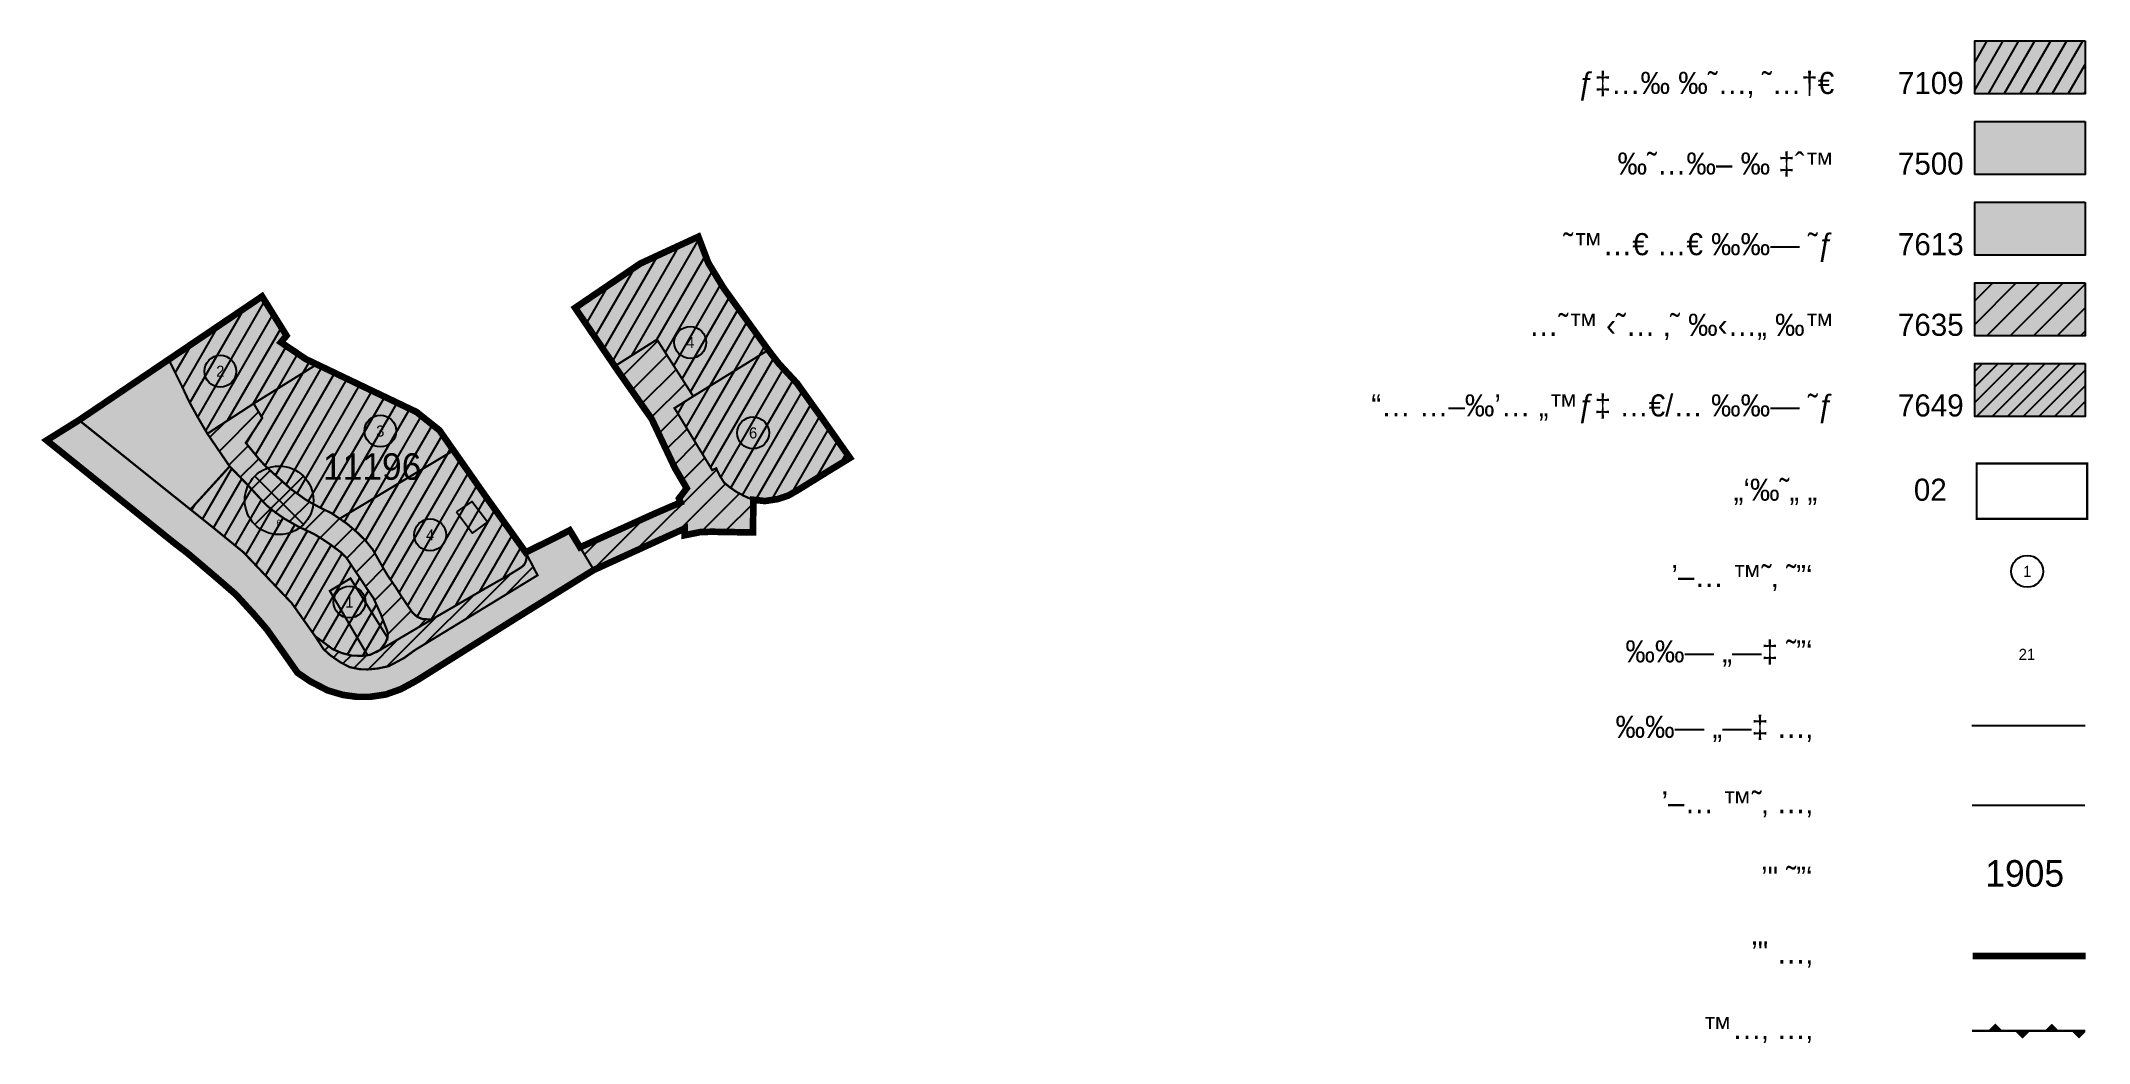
# Model space of a CAD drawing. Extents: x 223877 to 224340, y 629417 to 629643.
import ezdxf
from ezdxf.enums import TextEntityAlignment as Align

# ---------------------------------------------------------------- set-up
doc = ezdxf.new("R2010")
doc.units = 0
doc.header["$MEASUREMENT"] = 0
doc.layers.get('0').update_dxf_attribs({"linetype": 'CONTINUOUS'})
for name, color, linetype in [('1802', 7, 'CONTINUOUS'), ('1803', 7, 'CONTINUOUS'), ('1804', 7, 'CONTINUOUS'), ('18COMPILE', 5, 'CONTINUOUS'), ('18COMPILEA', 7, 'CONTINUOUS'), ('18NOTE02', 2, 'CONTINUOUS'), ('YEUD350', 7, 'CONTINUOUS'), ('YEUD7109', 7, 'CONTINUOUS'), ('YEUD7500', 7, 'CONTINUOUS'), ('YEUD7613', 7, 'CONTINUOUS'), ('YEUD7635', 7, 'CONTINUOUS'), ('YEUD7649', 7, 'CONTINUOUS')]:
    doc.layers.add(name, color=color, linetype=linetype)
doc.styles.add('HEBTEXT', font='HEBTXT.shx')
doc.styles.add('PTT', font='txt', dxfattribs={"height": 2.5})
doc.styles.add('TTARIAL', font='hebtxt_z.shx')
pattern_1 = [(45, (0, 0), (-2.651650429449553, 2.651650429449553), [])]
pattern_2 = [(59.99999999999999, (0, 0), (-2.706329386826371, 1.5625), [])]

msp = doc.modelspace()

# ---------------------------------------------------------------- texts
at = {"style": 'PTT'}
msp.add_text('21', height=2.5, dxfattribs=at).set_placement((224324.1339419089, 629503.2405054609))
at = {"color": 255, "style": 'PTT'}
msp.add_text('1905', height=6, dxfattribs=at).set_placement((224316.5584939223, 629451.9149260463))
at = {"layer": '18COMPILEA', "style": 'HEBTEXT'}
msp.add_text('11196', height=6, dxfattribs=at).set_placement((223951.4696537484, 629544.0025857256), align=Align.CENTER)

# ---------------------------------------------------------------- blocks, each defined once
blk = doc.blocks.new('LANDUSE')
blk = doc.blocks.new('*X3')
at = {"color": 0}
for p, q in [((196.9129832452289, -81.03869999999999), (199.7762756965925, -81.03869999999999)), ((196.9161601523361, -81.03552499999999), (199.7730987894853, -81.03552499999999)), ((196.9193370594432, -81.03235), (199.7699218823782, -81.03235)), ((196.9225139665504, -81.029175), (199.766744975271, -81.029175)), ((196.9256908736575, -81.026), (199.7635680681638, -81.026)), ((196.9288677807647, -81.022825), (199.7603911610567, -81.022825)), ((196.9320446878718, -81.01965), (199.7572142539495, -81.01965)), ((196.935221594979, -81.016475), (199.7540373468424, -81.016475)), ((196.9383985020862, -81.0133), (199.7508604397352, -81.0133)), ((196.9415754091933, -81.010125), (199.7476835326281, -81.010125)), ((196.9447523163005, -81.00695), (199.7445066255209, -81.00695)), ((196.9479292234076, -81.00377499999999), (199.7413297184137, -81.00377499999999)), ((196.9511061305148, -81.00059999999999), (199.7381528113066, -81.00059999999999)), ((196.9542830376219, -80.99742499999999), (199.7349759041994, -80.99742499999999)), ((196.9574599447291, -80.99425), (199.7317989970923, -80.99425)), ((196.9606368518363, -80.991075), (199.7286220899851, -80.991075)), ((196.9638137589434, -80.9879), (199.725445182878, -80.9879)), ((196.9669906660505, -80.984725), (199.7222682757708, -80.984725)), ((196.9701675731577, -80.98155), (199.7190913686637, -80.98155)), ((196.9733444802649, -80.978375), (199.7159144615565, -80.978375)), ((196.976521387372, -80.9752), (199.7127375544493, -80.9752)), ((196.9796982944792, -80.972025), (199.7095606473422, -80.972025)), ((196.9828752015863, -80.96885), (199.7063837402351, -80.96885)), ((196.9860521086935, -80.96567499999999), (199.7032068331279, -80.96567499999999)), ((196.9892290158006, -80.96249999999999), (199.7000299260207, -80.96249999999999)), ((196.9924059229078, -80.95932499999999), (199.6968530189136, -80.95932499999999)), ((196.995582830015, -80.95615), (199.6936761118064, -80.95615)), ((196.9987597371221, -80.952975), (199.6904992046993, -80.952975)), ((197.0019366442293, -80.9498), (199.6873222975921, -80.9498)), ((197.0051135513364, -80.946625), (199.684145390485, -80.946625)), ((197.0082904584436, -80.94345), (199.6809684833778, -80.94345)), ((197.0114673655507, -80.940275), (199.6777915762706, -80.940275)), ((197.0146442726579, -80.9371), (199.6746146691635, -80.9371)), ((197.017821179765, -80.933925), (199.6714377620563, -80.933925)), ((197.0209980868722, -80.93075), (199.6682608549492, -80.93075)), ((197.0241749939794, -80.92757499999999), (199.665083947842, -80.92757499999999)), ((197.0273519010865, -80.92439999999999), (199.6619070407349, -80.92439999999999)), ((197.0305288081937, -80.92122499999999), (199.6587301336277, -80.92122499999999)), ((197.0337057153008, -80.91805), (199.6555532265205, -80.91805)), ((197.036882622408, -80.914875), (199.6523763194134, -80.914875)), ((197.0400595295151, -80.9117), (199.6491994123062, -80.9117)), ((197.0432364366223, -80.908525), (199.6460225051991, -80.908525)), ((197.0464133437295, -80.90535), (199.6428455980919, -80.90535)), ((197.0495902508366, -80.902175), (199.6396686909848, -80.902175)), ((197.0527671579438, -80.899), (199.6364917838776, -80.899)), ((197.0559440650509, -80.895825), (199.6333148767705, -80.895825)), ((197.0591209721581, -80.89265), (199.6301379696633, -80.89265)), ((197.0622978792652, -80.88947499999999), (199.6269610625561, -80.88947499999999)), ((197.0654747863724, -80.88629999999999), (199.623784155449, -80.88629999999999)), ((197.0686516934796, -80.88312499999999), (199.6206072483418, -80.88312499999999)), ((197.0718286005867, -80.87995), (199.6174303412347, -80.87995)), ((197.0750055076939, -80.876775), (199.6142534341275, -80.876775)), ((197.078182414801, -80.8736), (199.6110765270204, -80.8736)), ((197.0813593219082, -80.870425), (199.6078996199132, -80.870425)), ((197.0845362290153, -80.86725), (199.6047227128061, -80.86725)), ((197.0877131361225, -80.864075), (199.6015458056989, -80.864075)), ((197.0908900432296, -80.8609), (199.5983688985918, -80.8609)), ((197.0940669503368, -80.857725), (199.5951919914846, -80.857725)), ((197.0972438574439, -80.85455), (199.5920150843774, -80.85455)), ((197.1004207645511, -80.85137499999999), (199.5888381772703, -80.85137499999999)), ((197.1035976716583, -80.84819999999999), (199.5856612701631, -80.84819999999999)), ((197.1067745787654, -80.84502499999999), (199.582484363056, -80.84502499999999)), ((197.1099514858726, -80.84185), (199.5793074559488, -80.84185)), ((197.1131283929797, -80.838675), (199.5761305488417, -80.838675)), ((197.1163053000869, -80.8355), (199.5729536417345, -80.8355)), ((197.119482207194, -80.832325), (199.5697767346273, -80.832325)), ((197.1226591143012, -80.82915), (199.5665998275202, -80.82915)), ((197.1258360214084, -80.825975), (199.563422920413, -80.825975)), ((197.1290129285155, -80.8228), (199.5602460133059, -80.8228)), ((197.1321898356227, -80.819625), (199.5570691061987, -80.819625)), ((197.1353667427298, -80.81645), (199.5538921990916, -80.81645)), ((197.138543649837, -80.81327499999999), (199.5507152919844, -80.81327499999999)), ((197.1417205569441, -80.81009999999999), (199.5475383848772, -80.81009999999999)), ((197.1448974640513, -80.80692499999999), (199.5443614777701, -80.80692499999999)), ((197.1480743711585, -80.80375), (199.5411845706629, -80.80375)), ((197.1512512782656, -80.800575), (199.5380076635558, -80.800575)), ((197.1544281853728, -80.7974), (199.5348307564486, -80.7974)), ((197.1576050924799, -80.794225), (199.5316538493415, -80.794225)), ((197.1607819995871, -80.79105), (199.5284769422343, -80.79105)), ((197.1639589066942, -80.787875), (199.5253000351272, -80.787875)), ((197.1671358138014, -80.7847), (199.52212312802, -80.7847)), ((197.1703127209085, -80.781525), (199.5189462209129, -80.781525)), ((197.1734896280157, -80.77835), (199.5157693138057, -80.77835)), ((197.1766665351228, -80.77517499999999), (199.5125924066985, -80.77517499999999)), ((197.17984344223, -80.77199999999999), (199.5094154995914, -80.77199999999999)), ((197.1830203493372, -80.76882499999999), (199.5062385924842, -80.76882499999999)), ((197.1861972564443, -80.76565), (199.5030616853771, -80.76565)), ((197.1893741635515, -80.762475), (199.4998847782699, -80.762475)), ((197.1925510706586, -80.7593), (199.4967078711628, -80.7593)), ((197.1957279777658, -80.756125), (199.4935309640556, -80.756125)), ((197.1989048848729, -80.75295), (199.4903540569485, -80.75295)), ((197.2020817919801, -80.749775), (199.4871771498413, -80.749775)), ((197.2052586990872, -80.7466), (199.4840002427341, -80.7466)), ((197.2084356061944, -80.743425), (199.480823335627, -80.743425)), ((197.2116125133016, -80.74025), (199.4776464285198, -80.74025)), ((197.2147894204087, -80.73707499999999), (199.4744695214127, -80.73707499999999)), ((197.2179663275159, -80.73389999999999), (199.4712926143055, -80.73389999999999)), ((197.221143234623, -80.73072499999999), (199.4681157071984, -80.73072499999999)), ((197.2243201417302, -80.72755), (199.4649388000912, -80.72755)), ((197.2274970488373, -80.724375), (199.461761892984, -80.724375)), ((197.2306739559445, -80.7212), (199.4585849858769, -80.7212)), ((197.2338508630517, -80.718025), (199.4554080787697, -80.718025)), ((197.2370277701588, -80.71485), (199.4522311716626, -80.71485)), ((197.240204677266, -80.711675), (199.4490542645554, -80.711675)), ((197.2433815843731, -80.7085), (199.4458773574483, -80.7085)), ((197.2465584914803, -80.705325), (199.4427004503411, -80.705325)), ((197.2497353985874, -80.70215), (199.439523543234, -80.70215)), ((197.2529123056946, -80.69897499999999), (199.4363466361268, -80.69897499999999)), ((197.2560892128018, -80.69579999999999), (199.4331697290197, -80.69579999999999)), ((197.2592661199089, -80.69262499999999), (199.4299928219125, -80.69262499999999)), ((197.262443027016, -80.68945), (199.4268159148053, -80.68945)), ((197.2656199341232, -80.686275), (199.4236390076982, -80.686275)), ((197.2687968412304, -80.6831), (199.420462100591, -80.6831)), ((197.2719737483375, -80.679925), (199.4172851934839, -80.679925)), ((197.2751506554447, -80.67675), (199.4141082863767, -80.67675)), ((197.2783275625518, -80.673575), (199.4109313792696, -80.673575)), ((197.281504469659, -80.6704), (199.4077544721624, -80.6704)), ((197.2846813767661, -80.667225), (199.4045775650552, -80.667225)), ((197.2878582838733, -80.66405), (199.4014006579481, -80.66405)), ((197.2910351909805, -80.66087499999999), (199.3982237508409, -80.66087499999999)), ((197.2942120980876, -80.65769999999999), (199.3950468437338, -80.65769999999999)), ((197.2973890051948, -80.65452499999999), (199.3918699366266, -80.65452499999999)), ((197.3005659123019, -80.65135), (199.3886930295195, -80.65135)), ((197.3037428194091, -80.648175), (199.3855161224123, -80.648175)), ((197.3069197265162, -80.645), (199.3823392153051, -80.645)), ((197.3100966336234, -80.641825), (199.379162308198, -80.641825)), ((197.3132735407305, -80.63865), (199.3759854010908, -80.63865)), ((197.3164504478377, -80.635475), (199.3728084939837, -80.635475)), ((197.3196273549449, -80.6323), (199.3696315868765, -80.6323)), ((197.322804262052, -80.629125), (199.3664546797694, -80.629125)), ((197.3259811691591, -80.62595), (199.3632777726622, -80.62595)), ((197.3291580762663, -80.62277499999999), (199.3601008655551, -80.62277499999999)), ((197.3323349833735, -80.61959999999999), (199.3569239584479, -80.61959999999999)), ((197.3355118904806, -80.61642499999999), (199.3537470513407, -80.61642499999999)), ((197.3386887975878, -80.61325), (199.3505701442336, -80.61325)), ((197.341865704695, -80.610075), (199.3473932371264, -80.610075)), ((197.3450426118021, -80.6069), (199.3442163300193, -80.6069)), ((197.3482195189092, -80.603725), (199.3410394229121, -80.603725)), ((197.3513964260164, -80.60055), (199.337862515805, -80.60055)), ((197.3545733331236, -80.597375), (199.3346856086978, -80.597375)), ((197.3577502402307, -80.5942), (199.3315087015906, -80.5942)), ((197.3609271473379, -80.591025), (199.3283317944835, -80.591025)), ((197.364104054445, -80.58785), (199.3251548873764, -80.58785)), ((197.3672809615522, -80.58467499999999), (199.3219779802692, -80.58467499999999)), ((197.3704578686593, -80.58149999999999), (199.318801073162, -80.58149999999999)), ((197.3736347757665, -80.57832499999999), (199.3156241660549, -80.57832499999999)), ((197.3768116828737, -80.57515), (199.3124472589477, -80.57515)), ((197.3799885899808, -80.571975), (199.3092703518406, -80.571975)), ((197.383165497088, -80.5688), (199.3060934447334, -80.5688)), ((197.3863424041951, -80.565625), (199.3029165376263, -80.565625)), ((197.3895193113023, -80.56245), (199.2997396305191, -80.56245)), ((197.3926962184094, -80.559275), (199.2965627234119, -80.559275)), ((197.3958731255166, -80.5561), (199.2933858163048, -80.5561)), ((197.3990500326237, -80.552925), (199.2902089091976, -80.552925)), ((197.4022269397309, -80.54975), (199.2870320020905, -80.54975)), ((197.4054038468381, -80.54657499999999), (199.2838550949833, -80.54657499999999)), ((197.4085807539452, -80.54339999999999), (199.2806781878762, -80.54339999999999)), ((197.4117576610524, -80.54022499999999), (199.277501280769, -80.54022499999999)), ((197.4149345681595, -80.53705), (199.2743243736618, -80.53705)), ((197.4181114752667, -80.533875), (199.2711474665547, -80.533875)), ((197.4212883823738, -80.5307), (199.2679705594475, -80.5307)), ((197.424465289481, -80.527525), (199.2647936523404, -80.527525)), ((197.4276421965882, -80.52435), (199.2616167452332, -80.52435)), ((197.4308191036953, -80.521175), (199.2584398381261, -80.521175)), ((197.4339960108025, -80.518), (199.2552629310189, -80.518)), ((197.4371729179096, -80.514825), (199.2520860239118, -80.514825)), ((197.4403498250168, -80.51165), (199.2489091168046, -80.51165)), ((197.4435267321239, -80.50847499999999), (199.2457322096975, -80.50847499999999)), ((197.4467036392311, -80.50529999999999), (199.2425553025903, -80.50529999999999)), ((197.4498805463382, -80.50212499999999), (199.2393783954831, -80.50212499999999)), ((197.4530574534454, -80.49895), (199.236201488376, -80.49895)), ((197.4562343605526, -80.495775), (199.2330245812688, -80.495775)), ((197.4594112676597, -80.4926), (199.2298476741617, -80.4926)), ((197.4625881747669, -80.489425), (199.2266707670545, -80.489425)), ((197.465765081874, -80.48625), (199.2234938599474, -80.48625)), ((197.4689419889812, -80.483075), (199.2203169528402, -80.483075)), ((197.4721188960883, -80.4799), (199.2171400457331, -80.4799)), ((197.4752958031955, -80.476725), (199.2139631386259, -80.476725)), ((197.4784727103026, -80.47355), (199.2107862315187, -80.47355)), ((197.4816496174098, -80.47037499999999), (199.2076093244116, -80.47037499999999)), ((197.484826524517, -80.46719999999999), (199.2044324173044, -80.46719999999999)), ((197.4880034316241, -80.46402499999999), (199.2012555101973, -80.46402499999999)), ((197.4911803387313, -80.46085), (199.1980786030901, -80.46085)), ((197.4943572458384, -80.457675), (199.194901695983, -80.457675)), ((197.4975341529456, -80.4545), (199.1917247888758, -80.4545)), ((197.5007110600527, -80.451325), (199.1885478817686, -80.451325)), ((197.5038879671599, -80.44815), (199.1853709746615, -80.44815)), ((197.5070648742671, -80.444975), (199.1821940675543, -80.444975)), ((197.5102417813742, -80.4418), (199.1790171604472, -80.4418)), ((197.5134186884814, -80.438625), (199.17584025334, -80.438625)), ((197.5165955955885, -80.43545), (199.1726633462329, -80.43545)), ((197.5197725026957, -80.43227499999999), (199.1694864391257, -80.43227499999999)), ((197.5229494098028, -80.42909999999999), (199.1663095320185, -80.42909999999999)), ((197.52612631691, -80.42592499999999), (199.1631326249114, -80.42592499999999)), ((197.5293032240172, -80.42275), (199.1599557178043, -80.42275)), ((197.5324801311243, -80.419575), (199.1567788106971, -80.419575)), ((197.5356570382314, -80.4164), (199.1536019035899, -80.4164)), ((197.5388339453386, -80.413225), (199.1504249964828, -80.413225)), ((197.5420108524458, -80.41005), (199.1472480893756, -80.41005)), ((197.5451877595529, -80.406875), (199.1440711822685, -80.406875)), ((197.5483646666601, -80.4037), (199.1408942751613, -80.4037)), ((197.5515415737672, -80.400525), (199.1377173680542, -80.400525)), ((197.5547184808744, -80.39735), (199.134540460947, -80.39735)), ((197.5578953879815, -80.39417499999999), (199.1313635538398, -80.39417499999999)), ((197.5610722950887, -80.39099999999999), (199.1281866467327, -80.39099999999999)), ((197.5642492021959, -80.38782499999999), (199.1250097396255, -80.38782499999999)), ((197.567426109303, -80.38465), (199.1218328325184, -80.38465)), ((197.5706030164102, -80.381475), (199.1186559254112, -80.381475)), ((197.5737799235173, -80.3783), (199.1154790183041, -80.3783)), ((197.5769568306245, -80.375125), (199.1123021111969, -80.375125)), ((197.5801337377316, -80.37195), (199.1091252040898, -80.37195)), ((197.5833106448388, -80.368775), (199.1059482969826, -80.368775)), ((197.5864875519459, -80.3656), (199.1027713898754, -80.3656)), ((197.5896644590531, -80.362425), (199.0995944827683, -80.362425)), ((197.5928413661603, -80.35925), (199.0964175756611, -80.35925)), ((197.5960182732674, -80.35607499999999), (199.093240668554, -80.35607499999999)), ((197.5991951803746, -80.35289999999999), (199.0900637614468, -80.35289999999999)), ((197.6023720874817, -80.34972499999999), (199.0868868543397, -80.34972499999999)), ((197.6055489945889, -80.34655), (199.0837099472325, -80.34655)), ((197.608725901696, -80.343375), (199.0805330401253, -80.343375)), ((197.6119028088032, -80.3402), (199.0773561330182, -80.3402)), ((197.6150797159104, -80.337025), (199.0741792259111, -80.337025)), ((197.6182566230175, -80.33385), (199.0710023188039, -80.33385)), ((197.6214335301246, -80.330675), (199.0678254116967, -80.330675)), ((197.6246104372318, -80.3275), (199.0646485045896, -80.3275)), ((197.627787344339, -80.324325), (199.0614715974824, -80.324325)), ((197.6309642514461, -80.32115), (199.0582946903753, -80.32115)), ((197.6341411585533, -80.31797499999999), (199.0551177832681, -80.31797499999999)), ((197.6373180656605, -80.31479999999999), (199.051940876161, -80.31479999999999)), ((197.6404949727676, -80.31162499999999), (199.0487639690538, -80.31162499999999)), ((197.6436718798747, -80.30845), (199.0455870619466, -80.30845)), ((197.6468487869819, -80.305275), (199.0424101548395, -80.305275)), ((197.6500256940891, -80.3021), (199.0392332477323, -80.3021)), ((197.6532026011962, -80.298925), (199.0360563406252, -80.298925)), ((197.6563795083034, -80.29575), (199.032879433518, -80.29575)), ((197.6595564154105, -80.292575), (199.0297025264109, -80.292575)), ((197.6627333225177, -80.2894), (199.0265256193037, -80.2894)), ((197.6659102296248, -80.286225), (199.0233487121966, -80.286225)), ((197.669087136732, -80.28305), (199.0201718050894, -80.28305)), ((197.6722640438392, -80.27987499999999), (199.0169948979822, -80.27987499999999)), ((197.6754409509463, -80.27669999999999), (199.0138179908751, -80.27669999999999)), ((197.6786178580535, -80.27352499999999), (199.0106410837679, -80.27352499999999)), ((197.6817947651606, -80.27035), (199.0074641766608, -80.27035)), ((197.6849716722678, -80.267175), (199.0042872695536, -80.267175)), ((197.6881485793749, -80.264), (199.0011103624465, -80.264)), ((197.6913254864821, -80.260825), (198.9979334553393, -80.260825)), ((197.6945023935892, -80.25765), (198.9947565482321, -80.25765)), ((197.6976793006964, -80.254475), (198.991579641125, -80.254475)), ((197.7008562078036, -80.2513), (198.9884027340178, -80.2513)), ((197.7040331149107, -80.248125), (198.9852258269107, -80.248125)), ((197.7072100220178, -80.24495), (198.9820489198035, -80.24495)), ((197.710386929125, -80.24177499999999), (198.9788720126964, -80.24177499999999)), ((197.7135638362322, -80.23859999999999), (198.9756951055892, -80.23859999999999)), ((197.7167407433393, -80.23542499999999), (198.972518198482, -80.23542499999999)), ((197.7199176504465, -80.23225), (198.9693412913749, -80.23225)), ((197.7230945575537, -80.229075), (198.9661643842677, -80.229075)), ((197.7262714646608, -80.2259), (198.9629874771606, -80.2259)), ((197.7294483717679, -80.222725), (198.9598105700534, -80.222725)), ((197.7326252788751, -80.21955), (198.9566336629463, -80.21955)), ((197.7358021859823, -80.216375), (198.9534567558391, -80.216375)), ((197.7389790930894, -80.2132), (198.950279848732, -80.2132)), ((197.7421560001966, -80.210025), (198.9471029416248, -80.210025)), ((197.7453329073037, -80.20685), (198.9439260345177, -80.20685)), ((197.7485098144109, -80.20367499999999), (198.9407491274105, -80.20367499999999)), ((197.751686721518, -80.20049999999999), (198.9375722203033, -80.20049999999999)), ((197.7548636286252, -80.19732499999999), (198.9343953131962, -80.19732499999999)), ((197.7580405357324, -80.19415), (198.931218406089, -80.19415)), ((197.7612174428395, -80.190975), (198.9280414989819, -80.190975)), ((197.7643943499467, -80.1878), (198.9248645918747, -80.1878)), ((197.7675712570538, -80.184625), (198.9216876847676, -80.184625)), ((197.770748164161, -80.18145), (198.9185107776604, -80.18145)), ((197.7739250712681, -80.178275), (198.9153338705532, -80.178275)), ((197.7771019783753, -80.1751), (198.9121569634461, -80.1751)), ((197.7802788854824, -80.171925), (198.9089800563389, -80.171925)), ((197.7834557925896, -80.16875), (198.9058031492318, -80.16875)), ((197.7866326996968, -80.16557499999999), (198.9026262421246, -80.16557499999999)), ((197.7898096068039, -80.16239999999999), (198.8994493350175, -80.16239999999999)), ((197.7929865139111, -80.15922499999999), (198.8962724279103, -80.15922499999999)), ((197.7961634210182, -80.15605), (198.8930955208031, -80.15605)), ((197.7993403281254, -80.152875), (198.889918613696, -80.152875)), ((197.8025172352325, -80.1497), (198.8867417065889, -80.1497)), ((197.8056941423397, -80.146525), (198.8835647994817, -80.146525)), ((197.8088710494469, -80.14335), (198.8803878923745, -80.14335)), ((197.812047956554, -80.140175), (198.8772109852674, -80.140175)), ((197.8152248636611, -80.137), (198.8740340781602, -80.137)), ((197.8184017707683, -80.133825), (198.8708571710531, -80.133825)), ((197.8215786778755, -80.13065), (198.8676802639459, -80.13065)), ((197.8247555849826, -80.12747499999999), (198.8645033568388, -80.12747499999999)), ((197.8279324920898, -80.12429999999999), (198.8613264497316, -80.12429999999999)), ((197.8311093991969, -80.12112499999999), (198.8581495426244, -80.12112499999999)), ((197.8342863063041, -80.11795), (198.8549726355173, -80.11795)), ((197.8374632134112, -80.114775), (198.8517957284101, -80.114775)), ((197.8406401205184, -80.1116), (198.848618821303, -80.1116)), ((197.8438170276256, -80.108425), (198.8454419141958, -80.108425)), ((197.8469939347327, -80.10525), (198.8422650070887, -80.10525)), ((197.8501708418399, -80.102075), (198.8390880999815, -80.102075)), ((197.853347748947, -80.0989), (198.8359111928744, -80.0989)), ((197.8565246560542, -80.095725), (198.8327342857672, -80.095725)), ((197.8597015631613, -80.09255), (198.82955737866, -80.09255)), ((197.8628784702685, -80.08937499999999), (198.8263804715529, -80.08937499999999)), ((197.8660553773757, -80.08619999999999), (198.8232035644457, -80.08619999999999)), ((197.8692322844828, -80.08302499999999), (198.8200266573386, -80.08302499999999)), ((197.87240919159, -80.07985), (198.8168497502314, -80.07985)), ((197.8755860986971, -80.076675), (198.8136728431243, -80.076675)), ((197.8787630058043, -80.0735), (198.8104959360171, -80.0735)), ((197.8819399129114, -80.070325), (198.8073190289099, -80.070325)), ((197.8851168200186, -80.06715), (198.8041421218028, -80.06715)), ((197.8882937271257, -80.063975), (198.8009652146957, -80.063975)), ((197.8914706342329, -80.0608), (198.7977883075885, -80.0608)), ((197.89464754134, -80.057625), (198.7946114004813, -80.057625)), ((197.8978244484472, -80.05445), (198.7914344933742, -80.05445)), ((197.9010013555544, -80.05127499999999), (198.788257586267, -80.05127499999999)), ((197.9041782626615, -80.04809999999999), (198.7850806791598, -80.04809999999999)), ((197.9073551697687, -80.04492499999999), (198.7819037720527, -80.04492499999999)), ((197.9105320768758, -80.04175), (198.7787268649456, -80.04175)), ((197.913708983983, -80.038575), (198.7755499578384, -80.038575)), ((197.9168858910901, -80.0354), (198.7723730507312, -80.0354)), ((197.9200627981973, -80.032225), (198.7691961436241, -80.032225)), ((197.9232397053045, -80.02905), (198.7660192365169, -80.02905)), ((197.9264166124116, -80.025875), (198.7628423294098, -80.025875)), ((197.9295935195188, -80.0227), (198.7596654223026, -80.0227)), ((197.9327704266259, -80.019525), (198.7564885151955, -80.019525)), ((197.9359473337331, -80.01635), (198.7533116080883, -80.01635)), ((197.9391242408402, -80.01317499999999), (198.7501347009811, -80.01317499999999)), ((197.9423011479474, -80.00999999999999), (198.746957793874, -80.00999999999999)), ((197.9454780550546, -80.00682499999999), (198.7437808867668, -80.00682499999999)), ((197.9486549621617, -80.00365), (198.7406039796597, -80.00365)), ((197.9518318692689, -80.000475), (198.7374270725525, -80.000475)), ((197.955008776376, -79.9973), (198.7342501654454, -79.9973)), ((197.9581856834832, -79.994125), (198.7310732583382, -79.994125)), ((197.9613625905903, -79.99095), (198.7278963512311, -79.99095)), ((197.9645394976975, -79.987775), (198.7247194441239, -79.987775)), ((197.9677164048046, -79.9846), (198.7215425370167, -79.9846)), ((197.9708933119118, -79.981425), (198.7183656299096, -79.981425)), ((197.974070219019, -79.97825), (198.7151887228025, -79.97825)), ((197.9772471261261, -79.97507499999999), (198.7120118156953, -79.97507499999999)), ((197.9804240332333, -79.97189999999999), (198.7088349085881, -79.97189999999999)), ((197.9836009403404, -79.96872499999999), (198.705658001481, -79.96872499999999)), ((197.9867778474476, -79.96555), (198.7024810943738, -79.96555)), ((197.9899547545547, -79.962375), (198.6993041872666, -79.962375)), ((197.9931316616619, -79.9592), (198.6961272801595, -79.9592)), ((197.9963085687691, -79.956025), (198.6929503730524, -79.956025)), ((197.9994854758762, -79.95285), (198.6897734659452, -79.95285)), ((198.0026623829833, -79.949675), (198.686596558838, -79.949675)), ((198.0058392900905, -79.9465), (198.6834196517309, -79.9465)), ((198.0090161971977, -79.943325), (198.6802427446237, -79.943325)), ((198.0121931043048, -79.94015), (198.6770658375166, -79.94015)), ((198.015370011412, -79.93697499999999), (198.6738889304094, -79.93697499999999)), ((198.0185469185191, -79.93379999999999), (198.6707120233023, -79.93379999999999)), ((198.0217238256263, -79.93062499999999), (198.6675351161951, -79.93062499999999)), ((198.0249007327334, -79.92745), (198.6643582090879, -79.92745)), ((198.0280776398406, -79.924275), (198.6611813019808, -79.924275)), ((198.0312545469478, -79.9211), (198.6580043948736, -79.9211)), ((198.0344314540549, -79.917925), (198.6548274877665, -79.917925)), ((198.0376083611621, -79.91475), (198.6516505806593, -79.91475)), ((198.0407852682692, -79.911575), (198.6484736735522, -79.911575)), ((198.0439621753764, -79.9084), (198.645296766445, -79.9084)), ((198.0471390824835, -79.905225), (198.6421198593379, -79.905225)), ((198.0503159895907, -79.90205), (198.6389429522307, -79.90205)), ((198.0534928966979, -79.89887499999999), (198.6357660451235, -79.89887499999999)), ((198.056669803805, -79.89569999999999), (198.6325891380164, -79.89569999999999)), ((198.0598467109122, -79.89252499999999), (198.6294122309092, -79.89252499999999)), ((198.0630236180193, -79.88935), (198.6262353238021, -79.88935)), ((198.0662005251265, -79.886175), (198.6230584166949, -79.886175)), ((198.0693774322336, -79.883), (198.6198815095878, -79.883)), ((198.0725543393408, -79.879825), (198.6167046024806, -79.879825)), ((198.0757312464479, -79.87665), (198.6135276953734, -79.87665)), ((198.0789081535551, -79.873475), (198.6103507882663, -79.873475)), ((198.0820850606623, -79.8703), (198.6071738811591, -79.8703)), ((198.0852619677694, -79.867125), (198.603996974052, -79.867125)), ((198.0884388748765, -79.86395), (198.6008200669448, -79.86395)), ((198.0916157819837, -79.860775), (198.5976431598377, -79.860775)), ((198.0947926890909, -79.85759999999999), (198.5944662527305, -79.85759999999999)), ((198.097969596198, -79.85442499999999), (198.5912893456234, -79.85442499999999)), ((198.1011465033052, -79.85125), (198.5881124385162, -79.85125)), ((198.1043234104123, -79.848075), (198.5849355314091, -79.848075)), ((198.1075003175195, -79.8449), (198.5817586243019, -79.8449)), ((198.1106772246266, -79.841725), (198.5785817171947, -79.841725)), ((198.1138541317338, -79.83855), (198.5754048100876, -79.83855)), ((198.117031038841, -79.835375), (198.5722279029804, -79.835375)), ((198.1202079459481, -79.8322), (198.5690509958733, -79.8322)), ((198.1233848530553, -79.829025), (198.5658740887661, -79.829025)), ((198.1265617601624, -79.82585), (198.562697181659, -79.82585)), ((198.1297386672696, -79.822675), (198.5595202745518, -79.822675)), ((198.1329155743767, -79.81949999999999), (198.5563433674446, -79.81949999999999)), ((198.1360924814839, -79.81632499999999), (198.5531664603375, -79.81632499999999)), ((198.1392693885911, -79.81315), (198.5499895532303, -79.81315)), ((198.1424462956982, -79.809975), (198.5468126461232, -79.809975)), ((198.1456232028054, -79.8068), (198.543635739016, -79.8068)), ((198.1488001099125, -79.803625), (198.5404588319089, -79.803625)), ((198.1519770170197, -79.80045), (198.5372819248017, -79.80045)), ((198.1551539241268, -79.797275), (198.5341050176945, -79.797275)), ((198.158330831234, -79.7941), (198.5309281105874, -79.7941)), ((198.1615077383411, -79.790925), (198.5277512034802, -79.790925)), ((198.1646846454483, -79.78775), (198.5245742963731, -79.78775)), ((198.1678615525555, -79.784575), (198.5213973892659, -79.784575)), ((198.1710384596626, -79.78139999999999), (198.5182204821588, -79.78139999999999)), ((198.1742153667698, -79.77822499999999), (198.5150435750516, -79.77822499999999)), ((198.1773922738769, -79.77505), (198.5118666679444, -79.77505)), ((198.1805691809841, -79.771875), (198.5086897608373, -79.771875)), ((198.1837460880912, -79.7687), (198.5055128537302, -79.7687)), ((198.1869229951984, -79.765525), (198.502335946623, -79.765525)), ((198.1900999023055, -79.76235), (198.4991590395158, -79.76235)), ((198.1932768094127, -79.759175), (198.4959821324087, -79.759175)), ((198.1964537165198, -79.756), (198.4928052253015, -79.756)), ((198.199630623627, -79.752825), (198.4896283181944, -79.752825)), ((198.2028075307342, -79.74965), (198.4864514110872, -79.74965)), ((198.2059844378413, -79.746475), (198.4832745039801, -79.746475)), ((198.2091613449485, -79.74329999999999), (198.4800975968729, -79.74329999999999)), ((198.2123382520556, -79.74012499999999), (198.4769206897657, -79.74012499999999)), ((198.2155151591628, -79.73695), (198.4737437826586, -79.73695)), ((198.2186920662699, -79.733775), (198.4705668755514, -79.733775)), ((198.2218689733771, -79.7306), (198.4673899684443, -79.7306)), ((198.2250458804843, -79.727425), (198.4642130613371, -79.727425)), ((198.2282227875914, -79.72425), (198.46103615423, -79.72425)), ((198.2313996946986, -79.721075), (198.4578592471228, -79.721075)), ((198.2345766018057, -79.7179), (198.4546823400157, -79.7179)), ((198.2377535089129, -79.714725), (198.4515054329085, -79.714725)), ((198.24093041602, -79.71155), (198.4483285258013, -79.71155)), ((198.2441073231272, -79.708375), (198.4451516186942, -79.708375)), ((198.2472842302344, -79.70519999999999), (198.441974711587, -79.70519999999999)), ((198.2504611373415, -79.70202499999999), (198.4387978044799, -79.70202499999999)), ((198.2536380444486, -79.69885), (198.4356208973727, -79.69885)), ((198.2568149515558, -79.695675), (198.4324439902656, -79.695675)), ((198.259991858663, -79.6925), (198.4292670831584, -79.6925)), ((198.2631687657701, -79.689325), (198.4260901760512, -79.689325)), ((198.2663456728773, -79.68615), (198.4229132689441, -79.68615)), ((198.2695225799844, -79.682975), (198.419736361837, -79.682975)), ((198.2726994870916, -79.6798), (198.4165594547298, -79.6798)), ((198.2758763941987, -79.676625), (198.4133825476226, -79.676625)), ((198.2790533013059, -79.67345), (198.4102056405155, -79.67345)), ((198.2822302084131, -79.670275), (198.4070287334083, -79.670275)), ((198.2854071155202, -79.66709999999999), (198.4038518263011, -79.66709999999999)), ((198.2885840226274, -79.66392499999999), (198.400674919194, -79.66392499999999)), ((198.2917609297345, -79.66075), (198.3974980120869, -79.66075)), ((198.2949378368417, -79.657575), (198.3943211049797, -79.657575)), ((198.2981147439488, -79.6544), (198.3911441978725, -79.6544)), ((198.301291651056, -79.651225), (198.3879672907654, -79.651225)), ((198.3044685581632, -79.64805), (198.3847903836582, -79.64805)), ((198.3076454652703, -79.644875), (198.3816134765511, -79.644875)), ((198.3108223723775, -79.6417), (198.3784365694439, -79.6417)), ((198.3139992794846, -79.638525), (198.3752596623368, -79.638525)), ((198.3171761865918, -79.63535), (198.3720827552296, -79.63535)), ((198.3203530936989, -79.632175), (198.3689058481225, -79.632175)), ((198.3235300008061, -79.62899999999999), (198.3657289410153, -79.62899999999999)), ((198.3267069079132, -79.62582499999999), (198.3625520339081, -79.62582499999999)), ((198.3298838150204, -79.62265), (198.359375126801, -79.62265)), ((198.3330607221276, -79.619475), (198.3561982196938, -79.619475)), ((198.3362376292347, -79.6163), (198.3530213125867, -79.6163)), ((198.3394145363419, -79.613125), (198.3498444054795, -79.613125)), ((198.342591443449, -79.60995), (198.3466674983724, -79.60995))]:
    blk.add_line(p, q, dxfattribs=at)
blk = doc.blocks.new('1803')
blk.add_circle((0, 0), 3.606229053064085)
blk = doc.blocks.new('1804')
for points in [[(0, 11.09945764765143), (0, -11.09945764765143)], [(-11.09945764762233, 0), (11.09945764762233, 0)]]:
    blk.add_lwpolyline(points)
blk.add_circle((0, 0), 11.09945764761805)
at = {"style": 'HEBTEXT'}
for tag, p in [('STREET', (-5.148925421875902, 5.285369283054024)), ('BUILD-L', (-4.048230956541374, -3.736830716952682)), ('WIDTH', (5.051051356160315, -5.20383439050056))]:
    blk.add_attdef(tag, text='', height=2, rotation=45, dxfattribs=at).set_placement(p, align=Align.MIDDLE_CENTER)
blk.add_attdef('BUILD-R', text='', height=2, rotation=45, dxfattribs=at).set_placement((4.610794178879587, 3.524908814812079), align=Align.CENTER)

# ---------------------------------------------------------------- hatches: boundary and pattern name
at = {"layer": 'YEUD7109'}
for points in [[(224339.1780257737, 629643.3420928486), (224339.1780257737, 629631.3420928486), (224314.1780257737, 629631.3420928486), (224314.1780257737, 629643.3420928486)], [(224024.1490108414, 629562.9033745644), (224015.9483032614, 629575.7489918), (224006.3772672189, 629569.7139943539), (223997.406868199, 629582.9214967929), (224012.1816520697, 629592.9649701999), (224025.3054862433, 629599.0313657869), (224027.5481838683, 629593.1157288153), (224031.0419284814, 629587.3901787933), (224041.139471884, 629573.3860143726)], [(223914.1865740443, 629554.4395892574), (223911.7898598356, 629558.557593609), (223910.0659549144, 629561.7071377253), (223908.4663440782, 629565.1106773347), (223907.5422445751, 629566.9591090532), (223906.6586757518, 629568.7239680612), (223905.4586839359, 629571.2446109157), (223926.56326573, 629585.514604847), (223932.0902492869, 629576.6432139011), (223930.8279229919, 629575.1211107894), (223936.4929141219, 629571.3120477996), (223938.9529831621, 629570.1365050486), (223924.6651058384, 629561.2565005599)], [(223924.6651058384, 629561.2565005599), (223938.9529831621, 629570.1365050486), (223961.5333171235, 629559.3465038456), (223966.7084579994, 629555.2104489594), (223969.8957114278, 629550.6542816205), (223944.1360444949, 629535.2014789949), (223942.1878698111, 629536.4993140316), (223940.4045198924, 629537.3497892637), (223938.2131611292, 629538.4853949205), (223936.3892805303, 629539.5390665473), (223933.0981893173, 629541.9004052943), (223929.9746249142, 629544.6976330811), (223927.2968979912, 629547.1277964131), (223925.7972628322, 629548.7894185432), (223924.5002810733, 629550.3707453236), (223922.8790538745, 629552.3650196157), (223926.6078764318, 629557.9988035238)], [(224024.1490108414, 629562.9033745644), (224041.139471884, 629573.3860143726), (224043.4632308689, 629570.3708420657), (224047.6405929505, 629565.857915689), (224053.5715824525, 629557.5645531644), (224059.621461949, 629548.9532866033), (224054.3713878706, 629545.7365565824), (224048.1026427025, 629541.8446901538), (224045.6762059951, 629540.4337861559), (224043.3038101943, 629539.6439421058), (224040.3693889646, 629539.1933049404), (224037.7700213558, 629539.4751580039), (224036.9377913942, 629539.7684818315), (224035.5813646378, 629540.3895417796), (224033.8871822149, 629541.292454791), (224032.3632286481, 629542.3641519044), (224031.1770307479, 629543.3244187369), (224030.1610617033, 629544.9041068368), (224029.3396399227, 629546.6116120238), (224028.4587731446, 629546.1871937478), (224019.9095017171, 629560.2208544195)], [(223986.2319435423, 629527.57419086), (223976.8638415073, 629540.6933646763), (223969.8957114278, 629550.6542816205), (223944.1360444949, 629535.2014789949), (223945.8437371441, 629534.0134355589), (223948.0323938626, 629532.150255715), (223949.9805685465, 629530.2444701754), (223951.6017957452, 629528.2190609518), (223953.5959051993, 629524.7172005062), (223954.9820544544, 629522.3443909951), (223956.8167432343, 629519.6700642535), (223958.1515536277, 629517.5397794715), (223959.6106581065, 629515.3734437162), (223960.6617537403, 629513.8773283269), (223961.712849374, 629512.9531124677), (223963.0206393144, 629512.4434828006), (223965.0228549048, 629512.4156252304), (223973.4829588366, 629517.3136415484), (223977.5171125164, 629519.6651482116), (223979.7976387759, 629520.9597058869), (223981.3675271129, 629521.8282066057), (223984.6099815104, 629523.7913459663), (223985.480040107, 629524.3861870246), (223985.9042612241, 629524.795857175), (223986.1960821199, 629525.3579246216), (223986.3473966584, 629525.869192969), (223986.4013261436, 629526.3406703649), (223986.382878682, 629526.7276133653)], [(223919.2312926777, 629547.0393076607), (223921.0470671403, 629545.179405178), (223923.1519604531, 629542.9999599778), (223925.8323894214, 629540.0945792713), (223927.5373800254, 629538.2674504006), (223929.407195395, 629536.732006677), (223931.6904236997, 629535.1539572575), (223934.6815878811, 629533.4513681126), (223937.9240422786, 629531.9159243889), (223938.8076111019, 629531.4456230563), (223940.3450748954, 629530.4902722656), (223942.0068327739, 629529.369414734), (223944.2522324441, 629527.7094312848), (223945.662700107, 629526.3394943017), (223947.0353391353, 629524.2632859796), (223948.7835624648, 629521.670893268), (223950.2777935328, 629519.38821119), (223951.7747266461, 629517.2284301571), (223953.4364845246, 629513.5758110962), (223954.1876531268, 629511.5995622908), (223954.8010174172, 629510.0542864834), (223955.0469035424, 629509.1562895139), (223954.9442258194, 629508.279595392), (223946.5840975648, 629521.6823640321), (223941.9041550515, 629518.849085272), (223950.4336660483, 629504.3114692762), (223949.291546987, 629504.1599523597), (223946.9488736849, 629504.1976420134), (223944.6440290172, 629504.7744575853), (223942.5688582027, 629505.6577064295), (223938.5648977617, 629508.6119932142), (223933.2859695496, 629516.0781945529), (223922.3129195091, 629527.6330241215), (223914.9580084581, 629533.6178376434), (223910.3597458344, 629537.2885906777)], [(223950.4336660483, 629504.3114692762), (223941.9041550515, 629518.849085272), (223946.5840975648, 629521.6823640321), (223954.9442258194, 629508.279595392), (223954.4767719774, 629507.0768038305), (223953.2689577142, 629505.4840062857), (223951.0208559987, 629504.389367644)]]:
    msp.add_hatch(color=51, dxfattribs=at).paths.add_polyline_path(points)
h = msp.add_hatch(dxfattribs=at)
h.set_pattern_fill('LINE', color=34, scale=25, angle=59.99999999999999, style=0)
h.set_pattern_definition([(59.99999999999999, (123.7169590624981, 110.4633971101139), (-2.706329386826371, 1.5625), [])])
h.paths.add_polyline_path([(224339.1780257737, 629643.3420928486), (224339.1780257737, 629631.3420928486), (224314.1780257737, 629631.3420928486), (224314.1780257737, 629643.3420928486)])
h = msp.add_hatch(dxfattribs=at)
h.set_pattern_fill('LINE', color=34, scale=25, angle=59.99999999999999, style=0)
h.set_pattern_definition(pattern_2)
h.paths.add_polyline_path([(224024.1490108414, 629562.9033745644), (224015.9483032614, 629575.7489918), (224006.3772672189, 629569.7139943539), (223997.406868199, 629582.9214967929), (224012.1816520697, 629592.9649701999), (224025.3054862433, 629599.0313657869), (224027.5481838683, 629593.1157288153), (224031.0419284814, 629587.3901787933), (224041.139471884, 629573.3860143726)])
h = msp.add_hatch(dxfattribs=at)
h.set_pattern_fill('LINE', color=34, scale=25, angle=59.99999999999999, style=0)
h.set_pattern_definition(pattern_2)
h.paths.add_polyline_path([(223914.1865740443, 629554.4395892574), (223911.7898598356, 629558.557593609), (223910.0659549144, 629561.7071377253), (223908.4663440782, 629565.1106773347), (223907.5422445751, 629566.9591090532), (223906.6586757518, 629568.7239680612), (223905.4586839359, 629571.2446109157), (223926.56326573, 629585.514604847), (223932.0902492869, 629576.6432139011), (223930.8279229919, 629575.1211107894), (223936.4929141219, 629571.3120477996), (223938.9529831621, 629570.1365050486), (223924.6651058384, 629561.2565005599)])
h = msp.add_hatch(dxfattribs=at)
h.set_pattern_fill('LINE', color=34, scale=25, angle=59.99999999999999, style=0)
h.set_pattern_definition(pattern_2)
h.paths.add_polyline_path([(223924.6651058384, 629561.2565005599), (223938.9529831621, 629570.1365050486), (223961.5333171235, 629559.3465038456), (223966.7084579994, 629555.2104489594), (223969.8957114278, 629550.6542816205), (223944.1360444949, 629535.2014789949), (223942.1878698111, 629536.4993140316), (223940.4045198924, 629537.3497892637), (223938.2131611292, 629538.4853949205), (223936.3892805303, 629539.5390665473), (223933.0981893173, 629541.9004052943), (223929.9746249142, 629544.6976330811), (223927.2968979912, 629547.1277964131), (223925.7972628322, 629548.7894185432), (223924.5002810733, 629550.3707453236), (223922.8790538745, 629552.3650196157), (223926.6078764318, 629557.9988035238)])
h = msp.add_hatch(dxfattribs=at)
h.set_pattern_fill('LINE', color=34, scale=25, angle=59.99999999999999, style=0)
h.set_pattern_definition(pattern_2)
h.paths.add_polyline_path([(224024.1490108414, 629562.9033745644), (224041.139471884, 629573.3860143726), (224043.4632308689, 629570.3708420657), (224047.6405929505, 629565.857915689), (224053.5715824525, 629557.5645531644), (224059.621461949, 629548.9532866033), (224054.3713878706, 629545.7365565824), (224048.1026427025, 629541.8446901538), (224045.6762059951, 629540.4337861559), (224043.3038101943, 629539.6439421058), (224040.3693889646, 629539.1933049404), (224037.7700213558, 629539.4751580039), (224036.9377913942, 629539.7684818315), (224035.5813646378, 629540.3895417796), (224033.8871822149, 629541.292454791), (224032.3632286481, 629542.3641519044), (224031.1770307479, 629543.3244187369), (224030.1610617033, 629544.9041068368), (224029.3396399227, 629546.6116120238), (224028.4587731446, 629546.1871937478), (224019.9095017171, 629560.2208544195)])
h = msp.add_hatch(dxfattribs=at)
h.set_pattern_fill('LINE', color=34, scale=25, angle=59.99999999999999, style=0)
h.set_pattern_definition(pattern_2)
h.paths.add_polyline_path([(223986.2319435423, 629527.57419086), (223976.8638415073, 629540.6933646763), (223969.8957114278, 629550.6542816205), (223944.1360444949, 629535.2014789949), (223945.8437371441, 629534.0134355589), (223948.0323938626, 629532.150255715), (223949.9805685465, 629530.2444701754), (223951.6017957452, 629528.2190609518), (223953.5959051993, 629524.7172005062), (223954.9820544544, 629522.3443909951), (223956.8167432343, 629519.6700642535), (223958.1515536277, 629517.5397794715), (223959.6106581065, 629515.3734437162), (223960.6617537403, 629513.8773283269), (223961.712849374, 629512.9531124677), (223963.0206393144, 629512.4434828006), (223965.0228549048, 629512.4156252304), (223973.4829588366, 629517.3136415484), (223977.5171125164, 629519.6651482116), (223979.7976387759, 629520.9597058869), (223981.3675271129, 629521.8282066057), (223984.6099815104, 629523.7913459663), (223985.480040107, 629524.3861870246), (223985.9042612241, 629524.795857175), (223986.1960821199, 629525.3579246216), (223986.3473966584, 629525.869192969), (223986.4013261436, 629526.3406703649), (223986.382878682, 629526.7276133653)])
h = msp.add_hatch(dxfattribs=at)
h.set_pattern_fill('LINE', color=34, scale=25, angle=59.99999999999999, style=0)
h.set_pattern_definition(pattern_2)
h.paths.add_polyline_path([(223919.2312926777, 629547.0393076607), (223921.0470671403, 629545.179405178), (223923.1519604531, 629542.9999599778), (223925.8323894214, 629540.0945792713), (223927.5373800254, 629538.2674504006), (223929.407195395, 629536.732006677), (223931.6904236997, 629535.1539572575), (223934.6815878811, 629533.4513681126), (223937.9240422786, 629531.9159243889), (223938.8076111019, 629531.4456230563), (223940.3450748954, 629530.4902722656), (223942.0068327739, 629529.369414734), (223944.2522324441, 629527.7094312848), (223945.662700107, 629526.3394943017), (223947.0353391353, 629524.2632859796), (223948.7835624648, 629521.670893268), (223950.2777935328, 629519.38821119), (223951.7747266461, 629517.2284301571), (223953.4364845246, 629513.5758110962), (223954.1876531268, 629511.5995622908), (223954.8010174172, 629510.0542864834), (223955.0469035424, 629509.1562895139), (223954.9442258194, 629508.279595392), (223946.5840975648, 629521.6823640321), (223941.9041550515, 629518.849085272), (223950.4336660483, 629504.3114692762), (223949.291546987, 629504.1599523597), (223946.9488736849, 629504.1976420134), (223944.6440290172, 629504.7744575853), (223942.5688582027, 629505.6577064295), (223938.5648977617, 629508.6119932142), (223933.2859695496, 629516.0781945529), (223922.3129195091, 629527.6330241215), (223914.9580084581, 629533.6178376434), (223910.3597458344, 629537.2885906777)])
h = msp.add_hatch(dxfattribs=at)
h.set_pattern_fill('LINE', color=34, scale=25, angle=59.99999999999999, style=0)
h.set_pattern_definition(pattern_2)
h.paths.add_polyline_path([(223950.4336660483, 629504.3114692762), (223941.9041550515, 629518.849085272), (223946.5840975648, 629521.6823640321), (223954.9442258194, 629508.279595392), (223954.4767719774, 629507.0768038305), (223953.2689577142, 629505.4840062857), (223951.0208559987, 629504.389367644)])
at = {"layer": 'YEUD7500'}
for points in [[(224339.1780257737, 629625.0920928486), (224339.1780257737, 629613.0920928486), (224314.1780257737, 629613.0920928486), (224314.1780257737, 629625.0920928486)], [(223919.2312926777, 629547.0393076607), (223914.1865740443, 629554.4395892574), (223911.7898598356, 629558.557593609), (223910.0659549144, 629561.7071377253), (223908.4663440782, 629565.1106773347), (223907.5422445751, 629566.9591090532), (223906.6586757518, 629568.7239680612), (223905.4586839359, 629571.2446109157), (223898.5418269224, 629566.5677351278), (223885.1324381546, 629557.5008937089), (223906.5831835486, 629540.3033874835), (223910.3597458344, 629537.2885906777)]]:
    msp.add_hatch(color=23, dxfattribs=at).paths.add_polyline_path(points)
at = {"layer": 'YEUD7613'}
for points in [[(224339.1780257737, 629606.8420928486), (224339.1780257737, 629594.8420928486), (224314.1780257737, 629594.8420928486), (224314.1780257737, 629606.8420928486)], [(223885.1324381546, 629557.5008937089), (223906.5831835486, 629540.3033874835), (223910.3597458344, 629537.2885906777), (223914.9580084581, 629533.6178376434), (223922.3129195091, 629527.6330241215), (223933.2859695496, 629516.0781945529), (223938.5648977617, 629508.6119932142), (223940.4564304492, 629505.6904161845), (223941.9541969641, 629504.3188121526), (223944.2840477889, 629502.6978255697), (223946.4474965089, 629501.5756040891), (223948.7357468075, 629501.1184052987), (223950.524731763, 629501.0768389866), (223952.7297810092, 629501.2846552257), (223955.2676639793, 629501.8249866402), (223958.6792317856, 629503.6537894625), (223961.1338989461, 629505.4410336332), (223988.9085441238, 629522.3933706268), (223986.2319435423, 629527.57419086), (223993.3641537985, 629531.1144287442), (223996.1997041024, 629532.5813993479), (223998.5423343539, 629528.7176048455), (224001.6463773238, 629523.5979816553), (223984.3169174041, 629512.8446250441), (223962.0367144805, 629498.8616900869), (223960.740113055, 629498.1099435787), (223957.943496137, 629496.6023574253), (223954.5713435641, 629495.4061205862), (223950.9776232733, 629494.8735493906), (223948.0486061346, 629494.8735493906), (223944.8088537824, 629495.3176318337), (223941.3934684839, 629496.3368911678), (223937.4673966175, 629498.3754098362), (223934.5843142491, 629500.3270784325), (223931.1662269054, 629505.2037919029), (223927.6508659293, 629510.1394978748), (223924.7218487907, 629513.5528695679), (223920.6985032923, 629517.9592817053), (223916.3509123545, 629521.7446338951), (223909.8126180826, 629527.3022249163), (223906.6597733787, 629529.7202106776), (223877.8148332867, 629552.9381444654)]]:
    msp.add_hatch(color=40, dxfattribs=at).paths.add_polyline_path(points)
at = {"layer": 'YEUD7635'}
for points in [[(224339.1780257737, 629588.5920928486), (224339.1780257737, 629576.5920928486), (224314.1780257737, 629576.5920928486), (224314.1780257737, 629588.5920928486)], [(224037.7700213558, 629539.4751580039), (224037.6592374976, 629532.0830698102), (224028.4317526916, 629532.2420218287), (224025.8350871281, 629532.1846680075), (224022.2224525205, 629531.4521777786), (224022.2224525205, 629532.9745120576), (224018.0991313449, 629531.1129708942), (224001.6463773238, 629523.5979816553), (223998.5423343539, 629528.7176048455), (224015.5402944164, 629536.4091865984), (224021.2848427907, 629538.8803169455), (224020.9200666706, 629539.7733978734), (224022.6709920453, 629542.0937696053), (224019.9932651223, 629546.6624111224), (224014.737786953, 629557.7857750456), (224007.0207454871, 629568.7665737567), (224006.3772672189, 629569.7139943539), (224015.9483032614, 629575.7489918), (224024.1490108414, 629562.9033745644), (224019.9095017171, 629560.2208544195), (224028.4587731446, 629546.1871937478), (224029.3396399227, 629546.6116120238), (224030.1610617033, 629544.9041068368), (224031.1770307479, 629543.3244187369), (224032.3632286481, 629542.3641519044), (224033.8871822149, 629541.292454791), (224035.5813646378, 629540.3895417796), (224036.9377913942, 629539.7684818315)], [(223919.2312926777, 629547.0393076607), (223921.0470671403, 629545.179405178), (223923.1519604531, 629542.9999599778), (223925.8323894214, 629540.0945792713), (223927.5373800254, 629538.2674504006), (223929.407195395, 629536.732006677), (223931.6904236997, 629535.1539572575), (223934.6815878811, 629533.4513681126), (223937.9240422786, 629531.9159243889), (223938.8076111019, 629531.4456230563), (223940.3450748954, 629530.4902722656), (223942.0068327739, 629529.369414734), (223944.2522324441, 629527.7094312848), (223945.662700107, 629526.3394943017), (223947.0353391353, 629524.2632859796), (223948.7835624648, 629521.670893268), (223950.2777935328, 629519.38821119), (223951.7747266461, 629517.2284301571), (223953.4364845246, 629513.5758110962), (223954.1876531268, 629511.5995622908), (223954.8010174172, 629510.0542864834), (223955.0469035424, 629509.1562895139), (223954.9442258194, 629508.279595392), (223954.4767719774, 629507.0768038305), (223953.2689577142, 629505.4840062857), (223965.0228549048, 629512.4156252304), (223963.0206393144, 629512.4434828006), (223961.712849374, 629512.9531124677), (223960.6617537403, 629513.8773283269), (223959.6106581065, 629515.3734437162), (223958.1515536277, 629517.5397794715), (223956.8167432343, 629519.6700642535), (223954.9820544544, 629522.3443909951), (223953.5959051993, 629524.7172005062), (223951.6017957452, 629528.2190609518), (223949.9805685465, 629530.2444701754), (223948.0323938626, 629532.150255715), (223945.8437371441, 629534.0134355589), (223944.1360444949, 629535.2014789949), (223942.1878698111, 629536.4993140316), (223940.4045198924, 629537.3497892637), (223938.2131611292, 629538.4853949205), (223936.3892805303, 629539.5390665473), (223933.0981893173, 629541.9004052943), (223929.9746249142, 629544.6976330811), (223927.2968979912, 629547.1277964131), (223925.7972628322, 629548.7894185432), (223924.5002810733, 629550.3707453236), (223922.8790538745, 629552.3650196157), (223926.6078764318, 629557.9988035238), (223924.6651058384, 629561.2565005599), (223914.1865740443, 629554.4395892574)]]:
    msp.add_hatch(color=3, dxfattribs=at).paths.add_polyline_path(points)
h = msp.add_hatch(dxfattribs=at)
h.set_pattern_fill('LINE', color=210, scale=30, angle=45, style=0)
h.set_pattern_definition([(45, (123.7169590624981, 110.4633971101139), (-2.651650429449553, 2.651650429449553), [])])
h.paths.add_polyline_path([(224339.1780257737, 629588.5920928486), (224339.1780257737, 629576.5920928486), (224314.1780257737, 629576.5920928486), (224314.1780257737, 629588.5920928486)])
h = msp.add_hatch(dxfattribs=at)
h.set_pattern_fill('LINE', color=210, scale=30, angle=45, style=0)
h.set_pattern_definition(pattern_1)
h.paths.add_polyline_path([(224037.7700213558, 629539.4751580039), (224037.6592374976, 629532.0830698102), (224028.4317526916, 629532.2420218287), (224025.8350871281, 629532.1846680075), (224022.2224525205, 629531.4521777786), (224022.2224525205, 629532.9745120576), (224018.0991313449, 629531.1129708942), (224001.6463773238, 629523.5979816553), (223998.5423343539, 629528.7176048455), (224015.5402944164, 629536.4091865984), (224021.2848427907, 629538.8803169455), (224020.9200666706, 629539.7733978734), (224022.6709920453, 629542.0937696053), (224019.9932651223, 629546.6624111224), (224014.737786953, 629557.7857750456), (224007.0207454871, 629568.7665737567), (224006.3772672189, 629569.7139943539), (224015.9483032614, 629575.7489918), (224024.1490108414, 629562.9033745644), (224019.9095017171, 629560.2208544195), (224028.4587731446, 629546.1871937478), (224029.3396399227, 629546.6116120238), (224030.1610617033, 629544.9041068368), (224031.1770307479, 629543.3244187369), (224032.3632286481, 629542.3641519044), (224033.8871822149, 629541.292454791), (224035.5813646378, 629540.3895417796), (224036.9377913942, 629539.7684818315)])
h = msp.add_hatch(dxfattribs=at)
h.set_pattern_fill('LINE', color=210, scale=30, angle=45, style=0)
h.set_pattern_definition(pattern_1)
h.paths.add_polyline_path([(223919.2312926777, 629547.0393076607), (223921.0470671403, 629545.179405178), (223923.1519604531, 629542.9999599778), (223925.8323894214, 629540.0945792713), (223927.5373800254, 629538.2674504006), (223929.407195395, 629536.732006677), (223931.6904236997, 629535.1539572575), (223934.6815878811, 629533.4513681126), (223937.9240422786, 629531.9159243889), (223938.8076111019, 629531.4456230563), (223940.3450748954, 629530.4902722656), (223942.0068327739, 629529.369414734), (223944.2522324441, 629527.7094312848), (223945.662700107, 629526.3394943017), (223947.0353391353, 629524.2632859796), (223948.7835624648, 629521.670893268), (223950.2777935328, 629519.38821119), (223951.7747266461, 629517.2284301571), (223953.4364845246, 629513.5758110962), (223954.1876531268, 629511.5995622908), (223954.8010174172, 629510.0542864834), (223955.0469035424, 629509.1562895139), (223954.9442258194, 629508.279595392), (223954.4767719774, 629507.0768038305), (223953.2689577142, 629505.4840062857), (223965.0228549048, 629512.4156252304), (223963.0206393144, 629512.4434828006), (223961.712849374, 629512.9531124677), (223960.6617537403, 629513.8773283269), (223959.6106581065, 629515.3734437162), (223958.1515536277, 629517.5397794715), (223956.8167432343, 629519.6700642535), (223954.9820544544, 629522.3443909951), (223953.5959051993, 629524.7172005062), (223951.6017957452, 629528.2190609518), (223949.9805685465, 629530.2444701754), (223948.0323938626, 629532.150255715), (223945.8437371441, 629534.0134355589), (223944.1360444949, 629535.2014789949), (223942.1878698111, 629536.4993140316), (223940.4045198924, 629537.3497892637), (223938.2131611292, 629538.4853949205), (223936.3892805303, 629539.5390665473), (223933.0981893173, 629541.9004052943), (223929.9746249142, 629544.6976330811), (223927.2968979912, 629547.1277964131), (223925.7972628322, 629548.7894185432), (223924.5002810733, 629550.3707453236), (223922.8790538745, 629552.3650196157), (223926.6078764318, 629557.9988035238), (223924.6651058384, 629561.2565005599), (223914.1865740443, 629554.4395892574)])
at = {"layer": 'YEUD7649'}
for points in [[(224339.1780257737, 629570.3420928486), (224339.1780257737, 629558.3420928486), (224314.1780257737, 629558.3420928486), (224314.1780257737, 629570.3420928486)], [(223953.2689577142, 629505.4840062857), (223951.0208559987, 629504.389367644), (223950.4336660483, 629504.3114692762), (223949.291546987, 629504.1599523597), (223946.9488736849, 629504.1976420134), (223944.6440290172, 629504.7744575853), (223942.5688582027, 629505.6577064295), (223938.5648977617, 629508.6119932142), (223940.4564304492, 629505.6904161845), (223941.9541969641, 629504.3188121526), (223944.2840477889, 629502.6978255697), (223946.4474965089, 629501.5756040891), (223948.7357468075, 629501.1184052987), (223950.524731763, 629501.0768389866), (223952.7297810092, 629501.2846552257), (223955.2676639793, 629501.8249866402), (223958.6792317856, 629503.6537894625), (223961.1338989461, 629505.4410336332), (223988.9085441238, 629522.3933706268), (223986.2319435423, 629527.57419086), (223986.382878682, 629526.7276133653), (223986.4013261436, 629526.3406703649), (223986.3473966584, 629525.869192969), (223986.1960821199, 629525.3579246216), (223985.9042612241, 629524.795857175), (223985.480040107, 629524.3861870246), (223984.6099815104, 629523.7913459663), (223981.3675271129, 629521.8282066057), (223979.7976387759, 629520.9597058869), (223977.5171125164, 629519.6651482116), (223973.4829588366, 629517.3136415484), (223965.0228549048, 629512.4156252304)]]:
    msp.add_hatch(color=1, dxfattribs=at).paths.add_polyline_path(points)
h = msp.add_hatch(dxfattribs=at)
h.set_pattern_fill('LINE', color=106, scale=20, angle=45, style=0)
h.set_pattern_definition([(45, (123.7169590624981, 110.4633971101139), (-1.767766952966369, 1.767766952966369), [])])
h.paths.add_polyline_path([(224339.1780257737, 629570.3420928486), (224339.1780257737, 629558.3420928486), (224314.1780257737, 629558.3420928486), (224314.1780257737, 629570.3420928486)])
h = msp.add_hatch(dxfattribs=at)
h.set_pattern_fill('LINE', color=106, scale=20, angle=45, style=0)
h.set_pattern_definition([(45, (0, 0), (-1.767766952966369, 1.767766952966369), [])])
h.paths.add_polyline_path([(223953.2689577142, 629505.4840062857), (223951.0208559987, 629504.389367644), (223950.4336660483, 629504.3114692762), (223949.291546987, 629504.1599523597), (223946.9488736849, 629504.1976420134), (223944.6440290172, 629504.7744575853), (223942.5688582027, 629505.6577064295), (223938.5648977617, 629508.6119932142), (223940.4564304492, 629505.6904161845), (223941.9541969641, 629504.3188121526), (223944.2840477889, 629502.6978255697), (223946.4474965089, 629501.5756040891), (223948.7357468075, 629501.1184052987), (223950.524731763, 629501.0768389866), (223952.7297810092, 629501.2846552257), (223955.2676639793, 629501.8249866402), (223958.6792317856, 629503.6537894625), (223961.1338989461, 629505.4410336332), (223988.9085441238, 629522.3933706268), (223986.2319435423, 629527.57419086), (223986.382878682, 629526.7276133653), (223986.4013261436, 629526.3406703649), (223986.3473966584, 629525.869192969), (223986.1960821199, 629525.3579246216), (223985.9042612241, 629524.795857175), (223985.480040107, 629524.3861870246), (223984.6099815104, 629523.7913459663), (223981.3675271129, 629521.8282066057), (223979.7976387759, 629520.9597058869), (223977.5171125164, 629519.6651482116), (223973.4829588366, 629517.3136415484), (223965.0228549048, 629512.4156252304)])

# ---------------------------------------------------------------- linework, layer by layer
at = {"color": 2, "const_width": 0.5}
msp.add_lwpolyline([(224339.6104508982, 629547.6837941302), (224314.6104508982, 629547.6837941302), (224314.6104508982, 629535.1837941302), (224339.6104508982, 629535.1837941302)], close=True, dxfattribs=at)
at = {"color": 7}
msp.add_lwpolyline([(224313.5372171422, 629488.3638432999), (224339.1402723573, 629488.3638432999)], dxfattribs=at)
at = {"color": 7, "const_width": 0.5}
msp.add_lwpolyline([(224313.5372171422, 629470.3088583933), (224339.1402723573, 629470.3088583933)], dxfattribs=at)
at = {"color": 5, "const_width": 1.5}
msp.add_lwpolyline([(224313.700995724, 629436.2208937462), (224339.3040509391, 629436.2208937462)], dxfattribs=at)
at = {"color": 1, "const_width": 0.5}
msp.add_lwpolyline([(224313.5372171422, 629419.257137257), (224339.1402723573, 629419.257137257)], dxfattribs=at)
at = {"layer": '1802', "const_width": 0.5}
for points in [[(224024.1490108414, 629562.9033745644), (224015.9483032614, 629575.7489918), (224006.3772672189, 629569.7139943539), (223997.406868199, 629582.9214967929), (224012.1816520697, 629592.9649701999), (224025.3054862433, 629599.0313657869), (224027.5481838683, 629593.1157288153), (224031.0419284814, 629587.3901787933), (224041.139471884, 629573.3860143726)], [(223914.1865740443, 629554.4395892574), (223911.7898598356, 629558.557593609), (223910.0659549144, 629561.7071377253), (223908.4663440782, 629565.1106773347), (223907.5422445751, 629566.9591090532), (223906.6586757518, 629568.7239680612), (223905.4586839359, 629571.2446109157), (223926.56326573, 629585.514604847), (223932.0902492869, 629576.6432139011), (223930.8279229919, 629575.1211107894), (223936.4929141219, 629571.3120477996), (223938.9529831621, 629570.1365050486), (223924.6651058384, 629561.2565005599)], [(224037.7700213558, 629539.4751580039), (224037.6592374976, 629532.0830698102), (224028.4317526916, 629532.2420218287), (224025.8350871281, 629532.1846680075), (224022.2224525205, 629531.4521777786), (224022.2224525205, 629532.9745120576), (224018.0991313449, 629531.1129708942), (224001.6463773238, 629523.5979816553), (223998.5423343539, 629528.7176048455), (224015.5402944164, 629536.4091865984), (224021.2848427907, 629538.8803169455), (224020.9200666706, 629539.7733978734), (224022.6709920453, 629542.0937696053), (224019.9932651223, 629546.6624111224), (224014.737786953, 629557.7857750456), (224007.0207454871, 629568.7665737567), (224006.3772672189, 629569.7139943539), (224015.9483032614, 629575.7489918), (224024.1490108414, 629562.9033745644), (224019.9095017171, 629560.2208544195), (224028.4587731446, 629546.1871937478), (224029.3396399227, 629546.6116120238), (224030.1610617033, 629544.9041068368), (224031.1770307479, 629543.3244187369), (224032.3632286481, 629542.3641519044), (224033.8871822149, 629541.292454791), (224035.5813646378, 629540.3895417796), (224036.9377913942, 629539.7684818315)], [(223919.2312926777, 629547.0393076607), (223914.1865740443, 629554.4395892574), (223911.7898598356, 629558.557593609), (223910.0659549144, 629561.7071377253), (223908.4663440782, 629565.1106773347), (223907.5422445751, 629566.9591090532), (223906.6586757518, 629568.7239680612), (223905.4586839359, 629571.2446109157), (223898.5418269224, 629566.5677351278), (223885.1324381546, 629557.5008937089), (223906.5831835486, 629540.3033874835), (223910.3597458344, 629537.2885906777)], [(223924.6651058384, 629561.2565005599), (223938.9529831621, 629570.1365050486), (223961.5333171235, 629559.3465038456), (223966.7084579994, 629555.2104489594), (223969.8957114278, 629550.6542816205), (223944.1360444949, 629535.2014789949), (223942.1878698111, 629536.4993140316), (223940.4045198924, 629537.3497892637), (223938.2131611292, 629538.4853949205), (223936.3892805303, 629539.5390665473), (223933.0981893173, 629541.9004052943), (223929.9746249142, 629544.6976330811), (223927.2968979912, 629547.1277964131), (223925.7972628322, 629548.7894185432), (223924.5002810733, 629550.3707453236), (223922.8790538745, 629552.3650196157), (223926.6078764318, 629557.9988035238)], [(224024.1490108414, 629562.9033745644), (224041.139471884, 629573.3860143726), (224043.4632308689, 629570.3708420657), (224047.6405929505, 629565.857915689), (224053.5715824525, 629557.5645531644), (224059.621461949, 629548.9532866033), (224054.3713878706, 629545.7365565824), (224048.1026427025, 629541.8446901538), (224045.6762059951, 629540.4337861559), (224043.3038101943, 629539.6439421058), (224040.3693889646, 629539.1933049404), (224037.7700213558, 629539.4751580039), (224036.9377913942, 629539.7684818315), (224035.5813646378, 629540.3895417796), (224033.8871822149, 629541.292454791), (224032.3632286481, 629542.3641519044), (224031.1770307479, 629543.3244187369), (224030.1610617033, 629544.9041068368), (224029.3396399227, 629546.6116120238), (224028.4587731446, 629546.1871937478), (224019.9095017171, 629560.2208544195)], [(223919.2312926777, 629547.0393076607), (223921.0470671403, 629545.179405178), (223923.1519604531, 629542.9999599778), (223925.8323894214, 629540.0945792713), (223927.5373800254, 629538.2674504006), (223929.407195395, 629536.732006677), (223931.6904236997, 629535.1539572575), (223934.6815878811, 629533.4513681126), (223937.9240422786, 629531.9159243889), (223938.8076111019, 629531.4456230563), (223940.3450748954, 629530.4902722656), (223942.0068327739, 629529.369414734), (223944.2522324441, 629527.7094312848), (223945.662700107, 629526.3394943017), (223947.0353391353, 629524.2632859796), (223948.7835624648, 629521.670893268), (223950.2777935328, 629519.38821119), (223951.7747266461, 629517.2284301571), (223953.4364845246, 629513.5758110962), (223954.1876531268, 629511.5995622908), (223954.8010174172, 629510.0542864834), (223955.0469035424, 629509.1562895139), (223954.9442258194, 629508.279595392), (223954.4767719774, 629507.0768038305), (223953.2689577142, 629505.4840062857), (223965.0228549048, 629512.4156252304), (223963.0206393144, 629512.4434828006), (223961.712849374, 629512.9531124677), (223960.6617537403, 629513.8773283269), (223959.6106581065, 629515.3734437162), (223958.1515536277, 629517.5397794715), (223956.8167432343, 629519.6700642535), (223954.9820544544, 629522.3443909951), (223953.5959051993, 629524.7172005062), (223951.6017957452, 629528.2190609518), (223949.9805685465, 629530.2444701754), (223948.0323938626, 629532.150255715), (223945.8437371441, 629534.0134355589), (223944.1360444949, 629535.2014789949), (223942.1878698111, 629536.4993140316), (223940.4045198924, 629537.3497892637), (223938.2131611292, 629538.4853949205), (223936.3892805303, 629539.5390665473), (223933.0981893173, 629541.9004052943), (223929.9746249142, 629544.6976330811), (223927.2968979912, 629547.1277964131), (223925.7972628322, 629548.7894185432), (223924.5002810733, 629550.3707453236), (223922.8790538745, 629552.3650196157), (223926.6078764318, 629557.9988035238), (223924.6651058384, 629561.2565005599), (223914.1865740443, 629554.4395892574)], [(223885.1324381546, 629557.5008937089), (223906.5831835486, 629540.3033874835), (223910.3597458344, 629537.2885906777), (223914.9580084581, 629533.6178376434), (223922.3129195091, 629527.6330241215), (223933.2859695496, 629516.0781945529), (223938.5648977617, 629508.6119932142), (223940.4564304492, 629505.6904161845), (223941.9541969641, 629504.3188121526), (223944.2840477889, 629502.6978255697), (223946.4474965089, 629501.5756040891), (223948.7357468075, 629501.1184052987), (223950.524731763, 629501.0768389866), (223952.7297810092, 629501.2846552257), (223955.2676639793, 629501.8249866402), (223958.6792317856, 629503.6537894625), (223961.1338989461, 629505.4410336332), (223988.9085441238, 629522.3933706268), (223986.2319435423, 629527.57419086), (223993.3641537985, 629531.1144287442), (223996.1997041024, 629532.5813993479), (223998.5423343539, 629528.7176048455), (224001.6463773238, 629523.5979816553), (223984.3169174041, 629512.8446250441), (223962.0367144805, 629498.8616900869), (223960.740113055, 629498.1099435787), (223957.943496137, 629496.6023574253), (223954.5713435641, 629495.4061205862), (223950.9776232733, 629494.8735493906), (223948.0486061346, 629494.8735493906), (223944.8088537824, 629495.3176318337), (223941.3934684839, 629496.3368911678), (223937.4673966175, 629498.3754098362), (223934.5843142491, 629500.3270784325), (223931.1662269054, 629505.2037919029), (223927.6508659293, 629510.1394978748), (223924.7218487907, 629513.5528695679), (223920.6985032923, 629517.9592817053), (223916.3509123545, 629521.7446338951), (223909.8126180826, 629527.3022249163), (223906.6597733787, 629529.7202106776), (223877.8148332867, 629552.9381444654)], [(223986.2319435423, 629527.57419086), (223976.8638415073, 629540.6933646763), (223969.8957114278, 629550.6542816205), (223944.1360444949, 629535.2014789949), (223945.8437371441, 629534.0134355589), (223948.0323938626, 629532.150255715), (223949.9805685465, 629530.2444701754), (223951.6017957452, 629528.2190609518), (223953.5959051993, 629524.7172005062), (223954.9820544544, 629522.3443909951), (223956.8167432343, 629519.6700642535), (223958.1515536277, 629517.5397794715), (223959.6106581065, 629515.3734437162), (223960.6617537403, 629513.8773283269), (223961.712849374, 629512.9531124677), (223963.0206393144, 629512.4434828006), (223965.0228549048, 629512.4156252304), (223973.4829588366, 629517.3136415484), (223977.5171125164, 629519.6651482116), (223979.7976387759, 629520.9597058869), (223981.3675271129, 629521.8282066057), (223984.6099815104, 629523.7913459663), (223985.480040107, 629524.3861870246), (223985.9042612241, 629524.795857175), (223986.1960821199, 629525.3579246216), (223986.3473966584, 629525.869192969), (223986.4013261436, 629526.3406703649), (223986.382878682, 629526.7276133653)], [(223919.2312926777, 629547.0393076607), (223921.0470671403, 629545.179405178), (223923.1519604531, 629542.9999599778), (223925.8323894214, 629540.0945792713), (223927.5373800254, 629538.2674504006), (223929.407195395, 629536.732006677), (223931.6904236997, 629535.1539572575), (223934.6815878811, 629533.4513681126), (223937.9240422786, 629531.9159243889), (223938.8076111019, 629531.4456230563), (223940.3450748954, 629530.4902722656), (223942.0068327739, 629529.369414734), (223944.2522324441, 629527.7094312848), (223945.662700107, 629526.3394943017), (223947.0353391353, 629524.2632859796), (223948.7835624648, 629521.670893268), (223950.2777935328, 629519.38821119), (223951.7747266461, 629517.2284301571), (223953.4364845246, 629513.5758110962), (223954.1876531268, 629511.5995622908), (223954.8010174172, 629510.0542864834), (223955.0469035424, 629509.1562895139), (223954.9442258194, 629508.279595392), (223946.5840975648, 629521.6823640321), (223941.9041550515, 629518.849085272), (223950.4336660483, 629504.3114692762), (223949.291546987, 629504.1599523597), (223946.9488736849, 629504.1976420134), (223944.6440290172, 629504.7744575853), (223942.5688582027, 629505.6577064295), (223938.5648977617, 629508.6119932142), (223933.2859695496, 629516.0781945529), (223922.3129195091, 629527.6330241215), (223914.9580084581, 629533.6178376434), (223910.3597458344, 629537.2885906777)], [(223953.2689577142, 629505.4840062857), (223951.0208559987, 629504.389367644), (223950.4336660483, 629504.3114692762), (223949.291546987, 629504.1599523597), (223946.9488736849, 629504.1976420134), (223944.6440290172, 629504.7744575853), (223942.5688582027, 629505.6577064295), (223938.5648977617, 629508.6119932142), (223940.4564304492, 629505.6904161845), (223941.9541969641, 629504.3188121526), (223944.2840477889, 629502.6978255697), (223946.4474965089, 629501.5756040891), (223948.7357468075, 629501.1184052987), (223950.524731763, 629501.0768389866), (223952.7297810092, 629501.2846552257), (223955.2676639793, 629501.8249866402), (223958.6792317856, 629503.6537894625), (223961.1338989461, 629505.4410336332), (223988.9085441238, 629522.3933706268), (223986.2319435423, 629527.57419086), (223986.382878682, 629526.7276133653), (223986.4013261436, 629526.3406703649), (223986.3473966584, 629525.869192969), (223986.1960821199, 629525.3579246216), (223985.9042612241, 629524.795857175), (223985.480040107, 629524.3861870246), (223984.6099815104, 629523.7913459663), (223981.3675271129, 629521.8282066057), (223979.7976387759, 629520.9597058869), (223977.5171125164, 629519.6651482116), (223973.4829588366, 629517.3136415484), (223965.0228549048, 629512.4156252304)], [(223950.4336660483, 629504.3114692762), (223941.9041550515, 629518.849085272), (223946.5840975648, 629521.6823640321), (223954.9442258194, 629508.279595392), (223954.4767719774, 629507.0768038305), (223953.2689577142, 629505.4840062857), (223951.0208559987, 629504.389367644)]]:
    msp.add_lwpolyline(points, close=True, dxfattribs=at)
at = {"layer": '18COMPILE', "const_width": 1.5}
msp.add_lwpolyline([(223998.5423343539, 629528.7176048455), (224015.5402944164, 629536.4091865984), (224021.2848427907, 629538.8803169455), (224020.9200666706, 629539.7733978734), (224022.6709920453, 629542.0937696053), (224019.9932651223, 629546.6624111224), (224014.737786953, 629557.7857750456), (224007.0207454871, 629568.7665737567), (224006.3772672189, 629569.7139943539), (223997.406868199, 629582.9214967929), (224012.1816520697, 629592.9649701999), (224025.3054862433, 629599.0313657869), (224027.5481838683, 629593.1157288153), (224031.0419284814, 629587.3901787933), (224041.139471884, 629573.3860143726), (224043.4632308689, 629570.3708420657), (224047.6405929505, 629565.857915689), (224053.5715824525, 629557.5645531644), (224059.621461949, 629548.9532866033), (224054.3713878706, 629545.7365565824), (224048.1026427025, 629541.8446901538), (224045.6762059951, 629540.4337861559), (224043.3038101943, 629539.6439421058), (224040.3693889646, 629539.1933049404), (224037.7700213558, 629539.4751580039), (224037.6592374976, 629532.0830698102), (224028.4317526916, 629532.2420218287), (224025.8350871281, 629532.1846680075), (224022.2224525205, 629531.4521777786), (224022.2224525205, 629532.9745120576), (224018.0991313449, 629531.1129708942), (224001.6463773238, 629523.5979816553), (223984.3169174041, 629512.8446250441), (223962.0367144805, 629498.8616900869), (223960.740113055, 629498.1099435787), (223957.943496137, 629496.6023574253), (223954.5713435641, 629495.4061205862), (223950.9776232733, 629494.8735493906), (223948.0486061346, 629494.8735493906), (223944.8088537824, 629495.3176318337), (223941.3934684839, 629496.3368911678), (223937.4673966175, 629498.3754098362), (223934.5843142491, 629500.3270784325), (223931.1662269054, 629505.2037919029), (223927.6508659293, 629510.1394978748), (223924.7218487907, 629513.5528695679), (223920.6985032923, 629517.9592817053), (223916.3509123545, 629521.7446338951), (223909.8126180826, 629527.3022249163), (223906.6597733787, 629529.7202106776), (223877.8148332867, 629552.9381444654), (223885.1324381546, 629557.5008937089), (223898.5418269224, 629566.5677351278), (223905.4586839359, 629571.2446109157), (223926.56326573, 629585.514604847), (223932.0902492869, 629576.6432139011), (223930.8279229919, 629575.1211107894), (223936.4929141219, 629571.3120477996), (223938.9529831621, 629570.1365050486), (223961.5333171235, 629559.3465038456), (223966.7084579994, 629555.2104489594), (223969.8957114278, 629550.6542816205), (223976.8638415073, 629540.6933646763), (223986.2319435423, 629527.57419086), (223993.3641537985, 629531.1144287442), (223996.1997041024, 629532.5813993479)], close=True, dxfattribs=at)
at = {"layer": '18NOTE02'}
msp.add_lwpolyline([(223970.5920285569, 629536.7628948279), (223974.1992590739, 629531.905845525), (223977.5822198289, 629534.4097494842), (223974.0479445355, 629539.065241073)], close=True, dxfattribs=at)
at = {"layer": 'YEUD7109'}
msp.add_lwpolyline([(224339.1780257737, 629643.3420928486), (224339.1780257737, 629631.3420928486), (224314.1780257737, 629631.3420928486), (224314.1780257737, 629643.3420928486)], close=True, dxfattribs=at)
at = {"layer": 'YEUD7500', "color": 16}
for points in [[(224339.1780257737, 629625.0920928486), (224339.1780257737, 629613.0920928486), (224314.1780257737, 629613.0920928486), (224314.1780257737, 629625.0920928486)], [(223919.2312926777, 629547.0393076607), (223914.1865740443, 629554.4395892574), (223911.7898598356, 629558.557593609), (223910.0659549144, 629561.7071377253), (223908.4663440782, 629565.1106773347), (223907.5422445751, 629566.9591090532), (223906.6586757518, 629568.7239680612), (223905.4586839359, 629571.2446109157), (223898.5418269224, 629566.5677351278), (223885.1324381546, 629557.5008937089), (223906.5831835486, 629540.3033874835), (223910.3597458344, 629537.2885906777)]]:
    msp.add_lwpolyline(points, close=True, dxfattribs=at)
at = {"layer": 'YEUD7613'}
msp.add_lwpolyline([(224339.1780257737, 629606.8420928486), (224339.1780257737, 629594.8420928486), (224314.1780257737, 629594.8420928486), (224314.1780257737, 629606.8420928486)], close=True, dxfattribs=at)
at = {"layer": 'YEUD7635'}
msp.add_lwpolyline([(224339.1780257737, 629588.5920928486), (224339.1780257737, 629576.5920928486), (224314.1780257737, 629576.5920928486), (224314.1780257737, 629588.5920928486)], close=True, dxfattribs=at)
at = {"layer": 'YEUD7649'}
msp.add_lwpolyline([(224339.1780257737, 629570.3420928486), (224339.1780257737, 629558.3420928486), (224314.1780257737, 629558.3420928486), (224314.1780257737, 629570.3420928486)], close=True, dxfattribs=at)

# ---------------------------------------------------------------- block references
ref = msp.add_blockref('LANDUSE', (224311.6780257737, 629631.3420928486), dxfattribs=dict(xscale=2.5, yscale=2.5, zscale=2.5))
ref.add_attrib('CODE', '7109', dxfattribs={"height": 5, "style": 'TTARIAL'}).set_placement((224311.6780257737, 629631.3420928486), align=Align.RIGHT)
ref.add_attrib('DESCR', 'ƒ‡…‰ ‰˜…‚ ˜…†€', dxfattribs={"height": 5, "style": 'TTARIAL'}).set_placement((224282.3778922311, 629631.3420928486), align=Align.RIGHT)
ref = msp.add_blockref('LANDUSE', (224311.6780257737, 629613.0920928486), dxfattribs=dict(xscale=2.5, yscale=2.5, zscale=2.5))
ref.add_attrib('CODE', '7500', dxfattribs={"height": 5, "style": 'TTARIAL'}).set_placement((224311.6780257737, 629613.0920928486), align=Align.RIGHT)
ref.add_attrib('DESCR', '‰˜…‰– ‰ ‡ˆ™', dxfattribs={"height": 5, "style": 'TTARIAL'}).set_placement((224282.3778922311, 629613.0920928486), align=Align.RIGHT)
ref = msp.add_blockref('LANDUSE', (224311.6780257737, 629594.8420928486), dxfattribs=dict(xscale=2.5, yscale=2.5, zscale=2.5))
ref.add_attrib('CODE', '7613', dxfattribs={"height": 5, "style": 'TTARIAL'}).set_placement((224311.6780257737, 629594.8420928486), align=Align.RIGHT)
ref.add_attrib('DESCR', '˜™…€ …€ ‰‰— ˜ƒ', dxfattribs={"height": 5, "style": 'TTARIAL'}).set_placement((224282.3778922311, 629594.8420928486), align=Align.RIGHT)
ref = msp.add_blockref('LANDUSE', (224311.6780257737, 629576.5920928486), dxfattribs=dict(xscale=2.5, yscale=2.5, zscale=2.5))
ref.add_attrib('CODE', '7635', dxfattribs={"height": 5, "style": 'TTARIAL'}).set_placement((224311.6780257737, 629576.5920928486), align=Align.RIGHT)
ref.add_attrib('DESCR', '…˜™ ‹˜… ‚˜ ‰‹…„ ‰™', dxfattribs={"height": 5, "style": 'TTARIAL'}).set_placement((224282.3778922311, 629576.5920928486), align=Align.RIGHT)
ref = msp.add_blockref('LANDUSE', (224311.6780257737, 629558.3420928486), dxfattribs=dict(xscale=2.5, yscale=2.5, zscale=2.5))
ref.add_attrib('CODE', '7649', dxfattribs={"height": 5, "style": 'TTARIAL'}).set_placement((224311.6780257737, 629558.3420928486), align=Align.RIGHT)
ref.add_attrib('DESCR', '“… …–‰’… „™ƒ‡ …€/… ‰‰— ˜ƒ', dxfattribs={"height": 5, "style": 'TTARIAL'}).set_placement((224282.3778922311, 629558.3420928486), align=Align.RIGHT)
ref = msp.add_blockref('LANDUSE', (224307.8449855456, 629539.2583631814), dxfattribs=dict(xscale=2.5, yscale=2.5, zscale=2.5))
ref.add_attrib('CODE', '02', dxfattribs={"height": 5, "style": 'TTARIAL'}).set_placement((224307.8449855456, 629539.2583631814), align=Align.RIGHT)
ref.add_attrib('DESCR', '„‘‰˜„ „', dxfattribs={"height": 5, "style": 'TTARIAL'}).set_placement((224278.544852003, 629539.2583631814), align=Align.RIGHT)
ref = msp.add_blockref('LANDUSE', (224306.7712236297, 629519.7288583934), dxfattribs=dict(xscale=2.5, yscale=2.5, zscale=2.5))
ref.add_attrib('DESCR', '’–… ™˜‚ ˜”‘', dxfattribs={"height": 5, "style": 'TTARIAL'}).set_placement((224277.471090087, 629519.7288583934), align=Align.RIGHT)
ref = msp.add_blockref('1803', (224326.0609209983, 629523.2813588248))
ref.add_attrib('MIGRASH', '1', dxfattribs={"height": 2.5, "style": 'HEBTEXT'}).set_placement((224326.0609209983, 629523.2813588248), align=Align.MIDDLE_CENTER)
at = {"color": 1}
for p in [(224120.5001874121, 629500.3001130454), (224133.2895510009, 629500.3001130454)]:
    msp.add_blockref('*X3', p, dxfattribs=at)
at = {"color": 1, "xscale": -1, "rotation": 180}
for p in [(224126.6558504417, 629338.218437257), (224139.4261517246, 629338.218437257)]:
    msp.add_blockref('*X3', p, dxfattribs=at)
at = {"layer": '1803'}
ref = msp.add_blockref('1803', (224023.4700555968, 629575.0993205496), dxfattribs=at)
ref.add_attrib('MIGRASH', '4', dxfattribs={"layer": '0', "height": 2.5, "style": 'HEBTEXT'}).set_placement((224023.4700555968, 629575.0993205496), align=Align.MIDDLE_CENTER)
ref = msp.add_blockref('1803', (223917.1094452258, 629568.5740943941), dxfattribs=at)
ref.add_attrib('MIGRASH', '2', dxfattribs={"layer": '0', "height": 2.5, "style": 'HEBTEXT'}).set_placement((223917.1094452258, 629568.5740943941), align=Align.MIDDLE_CENTER)
ref = msp.add_blockref('1803', (223953.3303628903, 629555.0435086671), dxfattribs=at)
ref.add_attrib('MIGRASH', '3', dxfattribs={"layer": '0', "height": 2.5, "style": 'HEBTEXT'}).set_placement((223953.3303628903, 629555.0435086671), align=Align.MIDDLE_CENTER)
ref = msp.add_blockref('1803', (224037.6990263107, 629554.6174517107), dxfattribs=at)
ref.add_attrib('MIGRASH', '6', dxfattribs={"layer": '0', "height": 2.5, "style": 'HEBTEXT'}).set_placement((224037.6990263107, 629554.6174517107), align=Align.MIDDLE_CENTER)
ref = msp.add_blockref('1803', (223964.6005939663, 629531.5284420346), dxfattribs=at)
ref.add_attrib('MIGRASH', '4', dxfattribs={"layer": '0', "height": 2.5, "style": 'HEBTEXT'}).set_placement((223964.6005939663, 629531.5284420346), align=Align.MIDDLE_CENTER)
ref = msp.add_blockref('1803', (223946.3323437059, 629516.3285702431), dxfattribs=at)
ref.add_attrib('MIGRASH', '1', dxfattribs={"layer": '0', "height": 2.5, "style": 'HEBTEXT'}).set_placement((223946.3323437059, 629516.3285702431), align=Align.MIDDLE_CENTER)
at = {"layer": '1804', "xscale": 0.6999999999988236, "yscale": 0.7000000000116415, "zscale": 0.7, "rotation": 315.0173091791768}
msp.add_blockref('1804', (223930.4274191566, 629539.3535976268), dxfattribs=at).add_auto_attribs({'WIDTH': '6'})
at = {"layer": 'YEUD350'}
ref = msp.add_blockref('LANDUSE', (224306.7712236297, 629502.6588583933), dxfattribs=dict(at, xscale=2.5, yscale=2.5, zscale=2.5))
ref.add_attrib('DESCR', '‰‰— „—‡ ˜”‘', dxfattribs={"layer": '0', "height": 5, "style": 'TTARIAL'}).set_placement((224277.471090087, 629502.6588583933), align=Align.RIGHT)
ref = msp.add_blockref('LANDUSE', (224306.7712236297, 629485.5888583934), dxfattribs=dict(at, xscale=2.5, yscale=2.5, zscale=2.5))
ref.add_attrib('DESCR', '‰‰— „—‡ …‚', dxfattribs={"layer": '0', "height": 5, "style": 'TTARIAL'}).set_placement((224277.471090087, 629485.5888583934), align=Align.RIGHT)
ref = msp.add_blockref('LANDUSE', (224306.7712236297, 629468.5188583934), dxfattribs=dict(at, xscale=2.5, yscale=2.5, zscale=2.5))
ref.add_attrib('DESCR', '’–… ™˜‚ …‚', dxfattribs={"layer": '0', "height": 5, "style": 'TTARIAL'}).set_placement((224277.471090087, 629468.5188583934), align=Align.RIGHT)
ref = msp.add_blockref('LANDUSE', (224306.7712236297, 629451.4488583934), dxfattribs=dict(at, xscale=2.5, yscale=2.5, zscale=2.5))
ref.add_attrib('DESCR', '’" ˜”‘', dxfattribs={"layer": '0', "height": 5, "style": 'TTARIAL'}).set_placement((224277.471090087, 629451.4488583934), align=Align.RIGHT)
ref = msp.add_blockref('LANDUSE', (224306.7712236297, 629434.5045020352), dxfattribs=dict(at, xscale=2.5, yscale=2.5, zscale=2.5))
ref.add_attrib('DESCR', '’" …‚', dxfattribs={"layer": '0', "height": 5, "style": 'TTARIAL'}).set_placement((224277.471090087, 629434.5045020352), align=Align.RIGHT)
ref = msp.add_blockref('LANDUSE', (224306.7712236297, 629417.4345020351), dxfattribs=dict(at, xscale=2.5, yscale=2.5, zscale=2.5))
ref.add_attrib('DESCR', '™…‚ …‚', dxfattribs={"layer": '0', "height": 5, "style": 'TTARIAL'}).set_placement((224277.471090087, 629417.4345020351), align=Align.RIGHT)

msp.set_redraw_order([(e.dxf.handle, doc.entitydb.next_handle()) for e in msp.query("TEXT MTEXT ATTDEF DIMENSION ARC_DIMENSION")])  # texts and dimensions are drawn at this point

doc.saveas('drawing.dxf')
